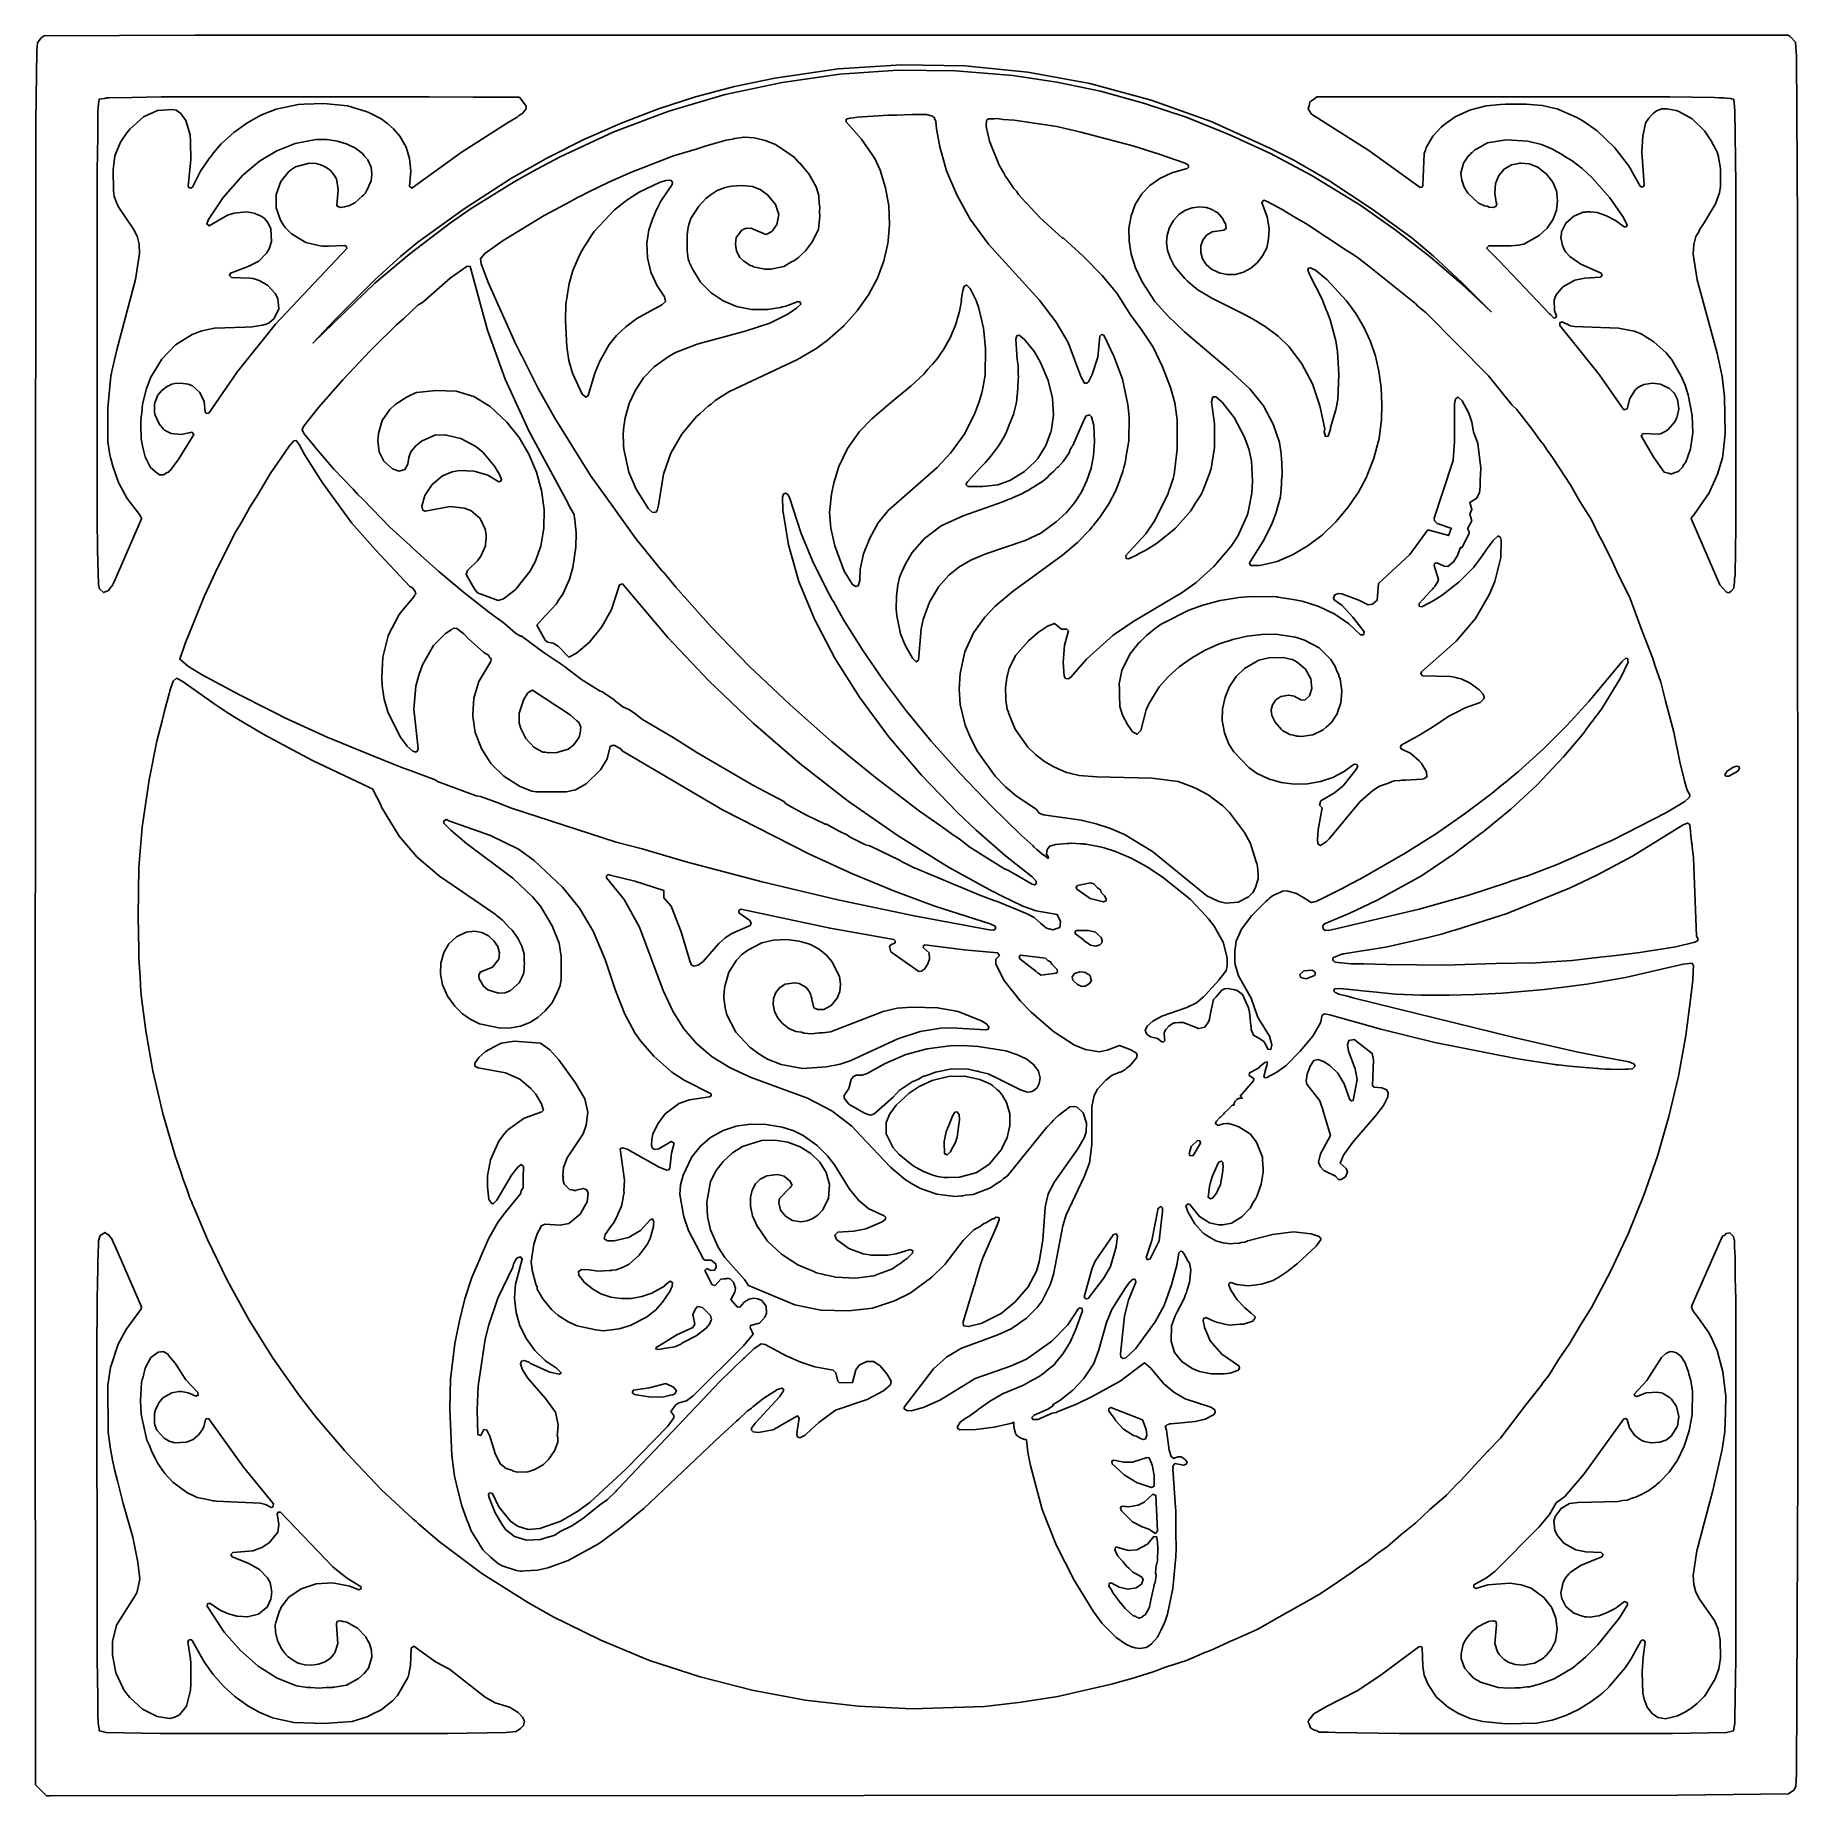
# Model space of a CAD drawing. Header units: millimetres. Extents: x 0 to 300, y 0 to 300.
import ezdxf

# ---------------------------------------------------------------- set-up
doc = ezdxf.new("R2010")
doc.units = ezdxf.units.MM
doc.layers.add('CUT', color=7, linetype='CONTINUOUS')

msp = doc.modelspace()

# ---------------------------------------------------------------- linework, layer by layer
at = {"layer": 'CUT'}
for points in [[(0.0715, 1.875), (0.07, 7.8718), (0.0686, 13.8848), (0.0526, 79.912), (0.0454, 109.8495), (0.1191, 284.9896), (0.2976, 296.9865), (0.4558, 298.3313), (0.8782, 298.9577), (1.072, 299.1638), (1.5572, 299.5236), (27.2191, 299.6129), (245.5886, 299.6272), (298.3489, 299.6264), (298.6672, 299.4413), (299.5771, 298.4734), (299.6094, 298.3957), (299.7618, 296.096), (299.936, 267.3332), (299.9759, 101.7682), (299.9702, 55.9573), (299.7618, 3.7248), (299.6696, 1.5786), (299.3056, 0.977), (298.3893, 0.3273), (279.572, 0.1191), (2.5999, 0.0003), (1.9464, 0.0001)], [(242.7032, 257.3547), (247.8253, 252.5602), (242.7926, 257.5631), (237.9683, 262.03), (234.2757, 265.1271), (227.5455, 270.0407), (220.1602, 274.9245), (214.2043, 278.3491), (210.1544, 280.4337), (200.1783, 284.9304), (189.9342, 288.5932), (179.5114, 291.4223), (168.9397, 293.3579), (158.2489, 294.4002), (147.4688, 294.6087), (136.6588, 293.894), (125.8787, 292.3157), (119.0592, 290.8863), (112.4184, 289.1293), (105.9563, 287.0447), (99.6431, 284.6326), (93.3894, 281.8631), (87.2251, 278.766), (81.0905, 275.2819), (73.0203, 270.1002), (65.1585, 264.3826), (62.1806, 261.9705), (57.8626, 258.0396), (50.9538, 251.1606), (47.3207, 247.2595), (57.8328, 257.4142), (63.7887, 262.4469), (70.6975, 267.7179), (74.2413, 270.13), (81.5372, 274.6863), (85.3787, 276.8602), (89.399, 278.9447), (98.5114, 283.1734), (107.892, 286.6874), (117.4511, 289.5164), (127.1592, 291.601), (136.9864, 293.0006), (146.8136, 293.6855), (156.6408, 293.5962), (166.4084, 292.7921), (173.9128, 291.6307), (181.3279, 290.0822), (188.6536, 288.087), (195.89, 285.6749), (203.0371, 282.816), (210.1246, 279.5403), (217.1525, 275.8179), (225.6396, 270.6661), (231.6551, 266.3778), (237.4323, 261.9407)], [(13.0957, 242.4801), (13.1438, 242.6897), (13.9184, 246.0694), (17.125, 258.0436), (17.8042, 262.4806), (17.7183, 264.0817), (17.3717, 265.4095), (16.7643, 266.6267), (14.1504, 270.5068), (14.1309, 270.5538), (14.0935, 270.6444), (13.999, 270.8728), (13.7663, 271.4351), (13.471, 272.2373), (13.3411, 273.1628), (13.2815, 276.738), (13.5922, 279.1073), (14.5591, 281.4129), (15.6271, 283.0045), (16.1834, 283.7178), (18.4895, 285.7138), (20.8529, 286.8005), (23.3987, 287.0147), (24.0483, 286.8696), (24.8114, 286.3248), (25.6915, 285.116), (26.4166, 282.6514), (26.4891, 281.4856), (26.5345, 278.4478), (26.0698, 273.9859), (26.1932, 273.713), (26.5121, 273.6117), (26.7919, 273.7953), (28.1902, 276.4714), (29.5244, 278.464), (29.7794, 278.7935), (29.8972, 278.9456), (29.9761, 279.0475), (30.4042, 279.6005), (31.6974, 281.1259), (33.8364, 283.0822), (36.0518, 284.6773), (38.4507, 286.0295), (41.0602, 287.0432), (44.8098, 287.8197), (45.809, 287.88), (49.1503, 287.9985), (53.1846, 287.6041), (56.3804, 286.6357), (56.6444, 286.5256), (56.8173, 286.4535), (56.99, 286.3814), (57.1624, 286.3095), (58.898, 285.4049), (60.0215, 284.5478), (61.0072, 283.6782), (62.1125, 282.4314), (63.1469, 280.6058), (63.7556, 278.6286), (63.9682, 276.4736), (63.7191, 273.9265), (64.1497, 273.5781), (72.5405, 279.651), (80.4229, 284.6934), (82.0546, 285.6784), (82.2835, 285.8835), (82.8548, 286.249), (82.8949, 286.2986), (82.9369, 286.3251), (83.0049, 286.4346), (83.5667, 287.1295), (83.6138, 287.5707), (82.4276, 289.0649), (74.6265, 289.0733), (67.0928, 289.1578), (21.4757, 289.128), (16.4827, 289.0328), (12.6148, 288.9795), (12.437, 288.9557), (12.1558, 288.9503), (11.8202, 288.8732), (10.9266, 288.7537), (10.8337, 287.8727), (10.7521, 287.4012), (10.7462, 287.0434), (10.7228, 286.8216), (10.6708, 282.4449), (10.5742, 276.5593), (10.5761, 274.4857), (10.5742, 274.3257), (10.5742, 215.9615), (10.6323, 213.5502), (10.6337, 212.0347), (10.7166, 210.0533), (10.81, 206.1753), (10.9538, 205.4268), (11.6411, 204.7794), (12.4916, 205.1034), (12.6914, 205.3976), (12.6941, 205.3992), (13.229, 206.1101), (13.3228, 206.3271), (13.4916, 206.5756), (18.1495, 217.3282), (18.1119, 217.4115), (18.1145, 217.4173), (18.1007, 217.4365), (17.8116, 218.0782), (15.6951, 220.7947), (14.1881, 223.4818), (13.2886, 226.1001), (13.1291, 226.7014), (13.0577, 226.9702), (12.8511, 227.7487), (12.7294, 228.2073), (12.418, 230.402), (12.3886, 236.1654), (12.8272, 241.0186), (12.9066, 241.5426), (12.9202, 241.6319), (12.9328, 241.7156), (12.9479, 241.815), (13.0898, 242.4543), (13.0918, 242.4628)], [(268.7876, 280.5243), (271.1725, 277.4411), (271.6175, 276.7187), (271.6327, 276.6941), (271.6351, 276.6901), (271.6352, 276.6899), (273.1435, 273.9607), (273.4159, 273.776), (273.7325, 273.8658), (273.8672, 274.1661), (273.5322, 278.2032), (273.4521, 279.739), (273.5876, 282.5323), (274.0516, 284.633), (274.0608, 284.6595), (274.0742, 284.6977), (274.0751, 284.7005), (274.1022, 284.7778), (274.6351, 285.5216), (275.1032, 286.0444), (275.117, 286.0597), (275.1291, 286.0732), (275.3438, 286.3129), (275.9237, 286.7508), (276.8716, 287.1293), (277.6781, 287.097), (278.0229, 287.0502), (279.2802, 286.824), (279.6224, 286.7176), (279.7403, 286.67), (281.9976, 285.3805), (284.1198, 283.3531), (285.2627, 281.6387), (286.0931, 280.0846), (286.2407, 279.7365), (286.4736, 278.9942), (286.4937, 278.9302), (286.501, 278.9068), (286.5021, 278.9032), (286.8064, 276.9737), (286.8079, 273.8798), (286.6469, 272.8287), (286.0072, 270.9512), (283.9591, 267.5554), (283.3402, 266.621), (283.0669, 266.0762), (282.6286, 265.3494), (282.2816, 263.9929), (282.1959, 262.3912), (282.8745, 258.0152), (286.2346, 245.5278), (287.1012, 241.5248), (287.5224, 238.0645), (287.611, 231.7854), (287.2992, 228.6216), (287.1895, 227.733), (286.344, 224.9312), (284.8945, 221.7679), (282.333, 218.0755), (281.8598, 217.4343), (281.8709, 217.4094), (281.8552, 217.3867), (286.738, 206.0921), (287.8695, 204.8289), (288.2405, 204.7325), (288.6716, 204.9958), (289.0857, 205.5244), (289.1142, 205.8224), (289.219, 206.4701), (289.2306, 207.0407), (289.3061, 207.831), (289.4258, 215.9645), (289.4258, 259.9123), (289.4258, 274.3555), (289.2772, 286.8216), (289.0967, 288.7249), (288.678, 288.7883), (288.5247, 288.8758), (287.8243, 288.9175), (287.4146, 288.9795), (286.5909, 288.991), (285.7953, 289.0384), (278.226, 289.128), (276.8245, 289.1272), (276.7671, 289.128), (276.6813, 289.128), (276.6778, 289.128), (218.1226, 289.1578), (217.5096, 288.6182), (217.3614, 288.5871), (216.9261, 288.2506), (216.8359, 287.6403), (216.6694, 287.0816), (217.2358, 286.1947), (226.981, 280.0396), (235.7153, 273.7191), (236.0403, 273.7797), (236.197, 274.0306), (236.4275, 279.5121), (236.6052, 280.0712), (236.7665, 280.511), (237.8216, 282.3596), (237.938, 282.5213), (239.2806, 283.955), (239.9275, 284.5166), (241.6915, 285.7589), (244.3087, 286.9357), (244.3249, 286.9411), (246.9748, 287.6364), (249.3816, 287.8555), (250.2171, 287.9095), (253.118, 287.909), (253.7759, 287.9008), (256.5067, 287.6709), (259.0006, 287.0924), (259.0235, 287.084), (259.0333, 287.0804), (259.039, 287.0783), (259.0444, 287.0763), (262.3967, 285.6246), (263.3909, 285.0421), (265.837, 283.3557)], [(201.9826, 137.0896), (202.095, 137.1559), (202.423, 137.3128), (202.9746, 137.3733), (203.973, 137.2177), (204.5522, 137.0583), (205.4907, 136.3724), (206.5329, 134.1208), (206.67, 133.3542), (206.9048, 131.0499), (206.9603, 130.8548), (206.9382, 130.4349), (207.3551, 129.4224), (208.04, 129.0353), (208.086, 129.0495), (208.4317, 128.8468), (209.1445, 128.3692), (209.4139, 127.9195), (209.7939, 127.0445), (210.3117, 127.0083), (210.4775, 127.7979), (210.0802, 129.2747), (208.3204, 132.1089), (208.0943, 132.5078), (208.0576, 132.5995), (206.9637, 135.7185), (204.8075, 139.5594), (204.2276, 141.4959), (204.1947, 141.9839), (204.1921, 142.1939), (204.1902, 142.3476), (204.184, 142.8468), (204.1728, 143.7528), (204.3923, 145.4367), (205.3211, 147.4734), (207.0839, 149.7872), (209.4725, 152.1716), (209.8053, 152.4697), (209.8612, 152.5198), (210.0472, 152.6865), (210.4211, 153.0214), (210.6904, 153.2164), (211.2986, 153.4862), (211.3001, 153.4868), (211.3317, 153.5009), (212.0688, 153.8278), (212.3179, 153.9277), (213.0558, 153.9875), (214.6986, 153.5585), (216.493, 152.4535), (217.0848, 152.0719), (217.1076, 152.0751), (217.213, 152.0101), (217.6245, 152.1465), (218.0219, 152.2015), (218.4477, 152.4195), (218.473, 152.4278), (222.6864, 154.5351), (223.7836, 155.1508), (225.6613, 156.1119), (233.179, 160.4204), (238.3067, 163.6404), (243.2289, 167.0504), (247.9562, 170.6177), (249.4603, 171.8626), (250.4249, 172.6102), (251.1893, 173.2938), (252.4464, 174.3343), (256.6965, 178.1678), (260.6809, 182.1514), (264.3966, 186.2232), (270.0456, 193.0016), (270.1738, 193.1177), (270.2028, 193.1439), (270.2128, 193.1529), (270.7059, 193.5993), (271.0093, 193.5774), (271.1086, 192.9569), (269.8949, 190.3061), (266.5586, 184.9438), (263.8823, 181.333), (263.8797, 181.3296), (263.8678, 181.3143), (263.7772, 181.1968), (263.0472, 180.2501), (260.1298, 176.8108), (258.3241, 174.866), (255.5575, 171.9983), (251.1285, 167.8962), (246.7427, 164.2777), (246.6118, 164.1735), (246.6025, 164.1661), (246.3946, 164.0007), (246.0716, 163.7437), (241.8616, 160.58), (241.2619, 160.1654), (241.0892, 160.0461), (240.8876, 159.9067), (239.969, 159.2718), (235.9305, 156.5791), (228.5297, 152.4911), (225.9091, 151.2195), (223.7691, 150.2225), (219.4238, 148.3699), (219.171, 148.0687), (219.2001, 147.5351), (219.5532, 147.273), (220.0219, 147.3383), (220.1195, 147.2783), (220.8472, 147.4533), (221.38, 147.5276), (235.5609, 150.8874), (244.0166, 153.2693), (250.5785, 155.4438), (250.8604, 155.5311), (250.9904, 155.5803), (254.1498, 156.6273), (259.0391, 158.5054), (260.9812, 159.3598), (260.9898, 159.363), (265.8202, 161.4801), (265.9474, 161.5444), (268.4366, 162.6395), (277.6271, 167.3392), (280.7748, 169.2209), (281.5698, 169.972), (281.6126, 170.3331), (281.1643, 171.1495), (280.7072, 172.7283), (279.9279, 175.99), (278.8609, 181.0361), (277.4523, 186.3513), (276.6942, 189.524), (275.7036, 192.2242), (275.289, 193.5371), (273.3352, 198.6803), (271.4763, 203.7473), (269.1905, 208.3784), (268.1506, 210.6362), (267.7251, 211.4542), (266.8142, 213.3685), (266.152, 214.5345), (264.8137, 217.246), (263.0094, 220.0851), (262.8253, 220.3919), (261.3425, 223.0027), (258.2563, 227.7507), (257.2428, 229.1589), (256.7487, 229.9364), (256.1128, 230.729), (254.8956, 232.4203), (252.1136, 235.9725), (251.2927, 236.7371), (247.3238, 241.6841), (236.7412, 252.3886), (235.3102, 253.541), (234.9847, 253.9052), (226.7702, 260.4881), (225.9964, 261.0418), (224.9978, 261.846), (223.8392, 262.5853), (223.3115, 262.9628), (216.2423, 267.5667), (214.1546, 268.7647), (212.2587, 269.9744), (209.7049, 271.3412), (209.0959, 271.5488), (208.7901, 271.1661), (209.6941, 268.7492), (209.9769, 267.0519), (209.9858, 266.985), (209.9901, 266.9523), (209.9959, 266.9085), (210.0031, 266.8551), (209.9858, 265.6779), (209.8651, 264.6057), (209.6051, 263.4734), (208.9015, 262.0668), (207.958, 260.8797), (206.8774, 259.9811), (205.6792, 259.3205), (204.3209, 258.935), (203.0179, 258.8817), (202.9917, 258.8834), (202.9831, 258.884), (202.9476, 258.8863), (202.8601, 258.8919), (201.7467, 259.1213), (201.6962, 259.144), (201.4136, 259.2706), (201.2887, 259.3266), (200.2389, 259.7972), (199.2804, 260.6172), (198.6809, 261.5788), (198.3713, 262.6477), (198.4057, 263.8071), (198.7493, 264.7601), (199.3827, 265.5801), (200.3138, 266.157), (202.2951, 266.447), (202.6922, 266.7354), (202.6323, 267.1549), (202.6499, 267.4201), (202.5865, 267.4749), (202.5642, 267.6309), (202.314, 268.0071), (202.1687, 268.4026), (201.6511, 269.0039), (201.5878, 269.0991), (201.5379, 269.1355), (201.2907, 269.4226), (200.7487, 269.7102), (200.5645, 269.8442), (200.3145, 269.9405), (200.0189, 270.0973), (199.6619, 270.1917), (199.4253, 270.2827), (199.2337, 270.3048), (199.2176, 270.3091), (199.1992, 270.3088), (198.2125, 270.4226), (196.95, 270.2793), (195.7611, 269.8671), (194.6444, 269.1447), (193.7188, 268.0941), (193.0777, 266.9196), (192.6684, 265.6086), (192.5596, 264.3575), (192.7319, 263.0599), (193.1669, 261.725), (193.8653, 260.3863), (194.1978, 259.9974), (194.2914, 259.8185), (195.6891, 258.2095), (195.8419, 258.0746), (196.1207, 257.7486), (197.3461, 256.7465), (197.4881, 256.6211), (197.5219, 256.6027), (197.8777, 256.3117), (200.2691, 254.8936), (205.3932, 252.307), (205.8339, 252.0789), (207.1672, 251.3533), (209.3353, 250.0622), (211.5503, 248.3935), (213.37, 246.6317), (213.3892, 246.6082), (213.4015, 246.5932), (213.4189, 246.5719), (213.5825, 246.3717), (215.5946, 243.7206), (217.3821, 240.3256), (218.661, 236.5483), (219.4949, 232.6355), (219.386, 232.1315), (219.6242, 231.3573), (220.0709, 231.4168), (220.4878, 232.608), (220.4624, 232.8537), (221.3804, 235.8561), (221.7109, 237.65), (221.8862, 241.8605), (221.6803, 245.7593), (221.3808, 247.6189), (220.4332, 251.1953), (219.9509, 252.3912), (219.9073, 252.5363), (219.7478, 252.8949), (218.9619, 254.8438), (216.9574, 258.7965), (216.6206, 259.6627), (216.7126, 259.9731), (217.0789, 260.0223), (217.9084, 259.6233), (219.8322, 258.0389), (223.1996, 254.4335), (224.7915, 252.2441), (226.1617, 249.9293), (227.2711, 247.525), (228.1096, 245.033), (228.701, 242.4309), (229.0657, 239.6657), (229.1846, 236.8028), (229.1242, 234.2265), (228.736, 230.9712), (227.8576, 227.6419), (226.777, 224.8624), (226.7733, 224.8543), (226.7262, 224.7525), (226.7174, 224.7334), (226.6221, 224.5271), (225.2113, 221.8796), (223.4129, 219.2451), (221.3696, 216.7852), (219.1226, 214.6269), (216.6623, 212.7631), (214.0838, 211.2311), (211.3894, 210.068), (208.4131, 209.3835), (206.8978, 209.4047), (206.6735, 209.6958), (206.775, 209.9991), (208.9947, 213.5138), (210.4127, 216.2931), (211.1816, 218.2185), (211.976, 221.0549), (212.1483, 223.2084), (212.1402, 223.8948), (212.2359, 224.6721), (212.1791, 226.9687), (212.099, 227.3741), (212.0871, 228.3797), (211.7652, 230.3317), (210.7104, 233.4359), (209.0739, 236.5585), (206.7161, 239.4718), (203.1757, 242.7462), (195.5956, 249.1334), (192.7586, 251.8813), (190.6457, 254.2304), (190.5657, 254.3329), (188.3911, 257.6528), (187.306, 260.0271), (186.5442, 262.3681), (186.1856, 264.6036), (186.152, 266.8115), (186.5161, 268.8749), (187.2452, 270.8184), (188.3826, 272.6278), (189.7206, 274.0549), (191.4188, 275.2433), (193.484, 276.1891), (196.0937, 276.9564), (196.3035, 277.1676), (196.2864, 277.4998), (195.7042, 277.8629), (191.3041, 279.3985), (186.8128, 280.7967), (177.9981, 283.1493), (173.8634, 284.071), (166.6371, 285.1966), (164.7635, 285.2964), (163.7372, 285.4334), (163.221, 285.3786), (162.3152, 285.4269), (161.9655, 285.2206), (161.9494, 285.0002), (161.9096, 284.9497), (161.8607, 284.4138), (161.8958, 284.268), (161.8846, 284.114), (162.4153, 281.5828), (164.0556, 277.5401), (164.967, 275.9731), (165.0386, 275.7583), (165.5248, 275.0936), (166.5868, 273.5487), (167.0036, 273.0719), (167.3912, 272.5422), (168.5824, 271.2435), (168.7173, 271.0653), (169.038, 270.7448), (170.0641, 269.5709), (170.3774, 269.2867), (171.0242, 268.5815), (174.8658, 265.0973), (175.0056, 265.0873), (178.4119, 261.9967), (181.6065, 258.7119), (184.1084, 255.7335), (186.4382, 252.0333), (188.3828, 249.4584), (190.2588, 246.5402), (191.8862, 243.1971), (193.2271, 239.6814), (193.9542, 237.0714), (194.3428, 234.1596), (194.3423, 229.1695), (193.8476, 224.8643), (193.682, 224.212), (193.3081, 222.997), (193.0301, 222.2207), (192.9452, 221.9838), (192.8552, 221.7324), (192.8272, 221.6541), (190.8113, 217.5005), (190.4737, 216.8726), (189.0503, 214.7816), (185.634, 211.0797), (185.6685, 210.5798), (186.0985, 210.4907), (186.4557, 210.6718), (186.4794, 210.6599), (187.56, 211.1967), (187.7957, 211.3511), (189.0301, 211.9769), (190.8394, 213.1054), (192.4732, 214.4152), (192.642, 214.5258), (192.781, 214.662), (194.094, 215.7146), (196.7214, 218.6914), (197.5618, 220.0892), (198.4527, 221.4669), (198.5762, 221.7765), (198.7579, 222.0787), (199.4098, 223.8663), (199.8028, 224.8514), (199.8477, 225.0668), (200.1581, 225.9179), (200.7418, 229.4844), (200.7437, 233.477), (200.2366, 237.2346), (200.4466, 238.0809), (200.9319, 238.0934), (202.0138, 237.2032), (204.0689, 234.5499), (205.7846, 231.3342), (206.5668, 229.2327), (206.9983, 227.1763), (207.2066, 223.6834), (207.0844, 221.6672), (206.3809, 218.2573), (206.2518, 217.7887), (204.6869, 214.3845), (203.5752, 212.6683), (200.6186, 209.2262), (197.575, 206.4811), (195.2373, 204.8018), (186.9826, 199.9138), (183.458, 197.5456), (178.9226, 193.4559), (176.3578, 190.4154), (175.8751, 190.0893), (175.3806, 190.1436), (175.1143, 190.5223), (174.9545, 192.8633), (175.2232, 195.7961), (175.8912, 198.2819), (175.6145, 198.5331), (174.7132, 198.5315), (173.4717, 199.5159), (172.2989, 199.0308), (170.7826, 198.0363), (169.0959, 196.5822), (166.9244, 194.1401), (165.7971, 191.9), (165.361, 190.2606), (165.1609, 188.5732), (165.1875, 186.73), (165.1933, 186.6914), (165.1896, 186.6348), (165.2296, 186.448), (165.4532, 184.9503), (165.6693, 184.3948), (165.6877, 184.3091), (166.0275, 183.4747), (166.787, 181.5231), (168.9616, 178.4795), (170.311, 177.1555), (171.8052, 176.0093), (173.4012, 175.0892), (175.5424, 174.1771), (176.0606, 174.0495), (176.1204, 174.0253), (176.2478, 174.0034), (177.7173, 173.6416), (180.6865, 173.4075), (190.0703, 173.1689), (194.5529, 172.6015), (196.8295, 171.788), (196.9117, 171.7483), (196.9698, 171.7202), (197.0855, 171.6643), (197.5758, 171.4273), (199.6373, 170.336), (202.1263, 168.4615), (203.2633, 167.3718), (205.8258, 163.9434), (206.8414, 162.0622), (207.8202, 158.9298), (207.8987, 158.6488), (207.964, 158.4155), (207.9759, 158.373), (208.0432, 158.132), (208.168, 156.7645), (208.1682, 156.7534), (208.1708, 156.5733), (208.1735, 156.383), (208.1779, 156.0761), (207.7142, 154.5981), (207.2205, 153.7104), (206.5365, 152.9964), (204.7596, 152.0615), (202.6248, 151.9363), (201.4637, 152.1902), (199.3906, 153.1724), (190.1507, 160.6903), (185.3855, 163.6077), (183.0222, 164.6398), (180.6001, 165.436), (178.054, 166.0562), (171.6257, 166.9742), (170.8763, 167.2184), (170.3811, 167.8847), (167.0446, 170.1297), (165.1803, 171.6903), (163.4094, 173.5515), (160.4124, 177.7229), (159.23, 179.9399), (158.2972, 182.2211), (157.4438, 185.7236), (157.2949, 188.3353), (157.4438, 190.9879), (158.2532, 194.6884), (159.7264, 197.9145), (161.6401, 200.5993), (163.3949, 202.4611), (166.5433, 205.0753), (169.1783, 206.9928), (174.2514, 210.6704), (174.3883, 210.7842), (174.8596, 211.1272), (177.3846, 213.2978), (179.4925, 215.4642), (179.8873, 215.9449), (180.1419, 216.2015), (180.3749, 216.5385), (181.2893, 217.6517), (182.743, 219.8613), (183.9266, 222.1644), (184.1335, 222.7597), (184.3258, 223.1444), (185.1217, 225.3888), (185.28, 226.0592), (185.4687, 226.6021), (185.6229, 227.5111), (185.6496, 227.6241), (185.6556, 227.7039), (186.1503, 230.6199), (186.2113, 234.6611), (185.9721, 236.759), (185.052, 241.0822), (183.5792, 244.9979), (181.8717, 248.5579), (181.4923, 248.6898), (181.1981, 248.4163), (180.8809, 244.8503), (179.9156, 241.8835), (179.3086, 240.6565), (178.9864, 240.3919), (178.594, 240.4268), (177.9787, 241.5482), (175.8454, 247.33), (173.7924, 250.7833), (170.8579, 254.5758), (162.2594, 264.0965), (159.1489, 268.3424), (156.8722, 272.4442), (155.1359, 276.5734), (153.996, 280.6486), (153.4198, 283.693), (153.2757, 284.9304), (153.0879, 285.447), (153.0564, 285.6134), (152.9278, 285.6623), (152.7639, 285.777), (152.7403, 285.8772), (151.7382, 286.1471), (149.2001, 286.1203), (146.688, 286.001), (145.2468, 286.0013), (139.9386, 285.7053), (139.2914, 285.5787), (138.6659, 285.5236), (138.2805, 285.381), (138.0577, 285.3374), (138.0473, 284.8764), (140.667, 281.9309), (142.918, 278.6282), (143.8223, 276.6394), (144.7281, 273.675), (145.2905, 270.5671), (145.4441, 267.4432), (145.2058, 264.6514), (145.1427, 264.1726), (144.4454, 261.2322), (143.3588, 258.2857), (141.827, 255.4382), (139.9343, 252.7394), (137.6594, 250.1975), (134.8144, 247.6837), (133.3332, 246.5812), (133.0413, 246.3984), (129.7485, 244.4186), (118.0531, 238.9427), (115.7519, 237.4663), (115.053, 236.8647), (114.5882, 236.5341), (113.1447, 235.2221), (112.5878, 234.7427), (110.0781, 231.7562), (108.2256, 228.5151), (106.9684, 224.948), (106.1057, 219.6628), (105.8853, 218.7497), (105.5946, 218.3801), (105.0316, 218.4531), (104.4171, 219.0238), (102.3088, 222.3712), (101.0775, 225.2603), (100.2221, 229.1653), (100.1715, 229.8435), (100.1588, 230.014), (100.1564, 230.0466), (100.1547, 230.0692), (100.0997, 231.7587), (100.2251, 233.0396), (100.416, 234.4972), (101.1069, 236.946), (102.171, 239.2332), (103.5749, 241.296), (105.36, 243.1733), (106.7694, 244.2331), (107.9126, 245.0043), (109.0049, 245.6219), (112.6716, 247.0556), (120.8688, 249.2455), (125.043, 250.6357), (128.1062, 252.1528), (129.6068, 253.1546), (130.3368, 253.8685), (130.2361, 254.1831), (129.8922, 254.3033), (127.7547, 253.5458), (127.3399, 253.4322), (127.2903, 253.4186), (127.1459, 253.379), (126.8943, 253.3101), (124.7032, 252.9702), (124.3288, 252.9495), (121.9267, 252.9773), (119.3948, 253.4709), (119.3806, 253.4747), (117.1141, 254.4305), (115.0549, 255.7936), (113.2785, 257.6077), (111.9218, 259.7313), (111.409, 260.9125), (111.3448, 261.0947), (111.3094, 261.1955), (111.2862, 261.2613), (111.1673, 261.5991), (110.9579, 262.9202), (110.9579, 265.667), (111.1389, 266.9439), (111.1618, 267.0182), (111.2007, 267.1449), (111.2893, 267.433), (111.4337, 267.9028), (111.6272, 268.4489), (112.9588, 270.5447), (114.1707, 271.8216), (115.0751, 272.5511), (116.1068, 273.1889), (117.473, 273.6944), (118.5105, 273.9388), (120.3634, 274.061), (122.0831, 273.8781), (123.4292, 273.3609), (124.663, 272.4761), (126.0435, 270.8047), (126.5645, 269.0935), (126.251, 267.4303), (125.4624, 266.3063), (125.4021, 266.2297), (124.6432, 265.853), (124.3454, 265.726), (122.0938, 266.6615), (121.906, 266.7695), (121.7928, 266.7611), (120.9967, 266.7654), (120.8196, 266.6888), (120.6007, 266.6726), (120.4712, 266.538), (120.2688, 266.4504), (119.8863, 265.9305), (119.6508, 265.686), (119.5847, 265.5207), (119.3385, 265.186), (119.1822, 264.0844), (119.3981, 262.8751), (119.9713, 261.8142), (120.6253, 261.1757), (121.1043, 260.8997), (121.6772, 260.4523), (122.0264, 260.3684), (122.2604, 260.2336), (124.1986, 259.8315), (125.2428, 259.8276), (127.4148, 260.2638), (128.7598, 261.0479), (128.8718, 261.0958), (129.0221, 261.2009), (129.6271, 261.5536), (129.9205, 261.8291), (129.9725, 261.8655), (130.3361, 262.2193), (131.1287, 262.9635), (132.3219, 264.5123), (133.3213, 266.647), (133.5605, 268.8625), (133.5321, 269.5561), (133.5866, 270.3687), (133.4744, 270.9658), (133.4174, 272.3598), (132.9163, 273.8417), (131.704, 276.0629), (130.7209, 277.1717), (130.2792, 277.757), (129.943, 278.0489), (129.1425, 278.9516), (128.1831, 279.5764), (128.1122, 279.6379), (127.9557, 279.7246), (125.9879, 281.0061), (124.2617, 281.712), (122.4498, 282.1605), (120.6671, 282.3066), (119.0666, 282.0263), (118.901, 282.0158), (118.6855, 281.9596), (117.6461, 281.7776), (115.2508, 281.0636), (114.2399, 280.7998), (112.5367, 280.2545), (108.669, 279.1016), (101.4894, 276.3424), (97.7615, 274.6726), (94.0131, 272.8874), (92.8498, 272.2657), (92.3278, 272.0299), (91.1072, 271.3343), (86.6692, 268.9624), (79.6881, 264.6846), (76.5611, 262.4742), (75.7983, 261.5602), (75.9397, 260.7274), (77.1782, 257.4269), (81.6988, 247.2859), (82.6937, 245.3335), (82.7335, 245.247), (82.8425, 245.0415), (85.6503, 239.5316), (88.476, 234.4451), (94.5497, 224.6795), (99.0447, 218.4102), (99.1341, 218.2802), (99.1869, 218.2119), (101.3252, 215.2294), (101.7658, 214.6855), (102.353, 213.7874), (106.7306, 208.3974), (107.0099, 208.2111), (109.0677, 205.6706), (115.0789, 198.9457), (121.5536, 192.2631), (128.4573, 185.716), (135.6284, 179.3777), (137.8104, 177.5827), (138.5268, 176.9573), (139.4164, 176.2616), (143.0073, 173.3076), (150.5173, 167.5858), (154.4179, 164.8523), (156.1378, 163.6008), (156.8763, 163.1295), (157.707, 162.5473), (157.7129, 162.5371), (159.1125, 161.4353), (164.8897, 157.832), (165.6479, 157.4694), (169.6691, 155.1562), (170.0706, 155.0245), (170.3622, 155.1871), (170.3615, 155.651), (169.6814, 156.4066), (165.1449, 159.962), (160.166, 164.3145), (157.0229, 167.2784), (150.8365, 173.673), (145.2581, 180.2643), (140.3191, 186.9696), (136.1281, 193.6277), (132.6656, 200.2217), (130.0069, 206.6696), (128.2117, 212.914), (127.2808, 218.81), (127.19, 221.0196), (127.3541, 221.513), (127.7148, 221.6795), (128.1047, 221.4767), (128.4228, 220.9592), (130.389, 214.8277), (132.2995, 210.1994), (134.7051, 205.3299), (135.6226, 203.6784), (135.6873, 203.5448), (135.8677, 203.2372), (137.5192, 200.2645), (140.7993, 195.0457), (144.398, 189.8119), (148.3137, 184.5909), (152.5083, 179.4735), (157.4174, 173.9986), (162.7488, 168.429), (167.836, 163.461), (169.867, 161.6446), (169.982, 161.4948), (170.5071, 161.0721), (171.6285, 160.0693), (171.726, 160.0911), (172.4239, 159.5294), (172.4834, 159.7676), (172.1474, 160.265), (172.2352, 161.0489), (172.719, 161.5935), (173.6682, 161.8836), (175.6582, 162.0802), (175.728, 162.0825), (176.0207, 162.0921), (176.2539, 162.0998), (176.3801, 162.104), (177.9411, 162.0323), (178.2742, 162.0045), (178.4709, 161.9881), (178.6175, 161.9759), (178.8546, 161.9562), (180.7016, 161.6363), (181.9695, 161.3132), (183.8943, 160.7293), (186.5586, 159.5601), (189.2538, 158.0792), (192.0336, 156.2364), (196.6187, 152.5147), (199.2479, 149.7802), (199.7281, 149.236), (200.6881, 147.9897), (202.2192, 145.2531), (202.8553, 142.5986), (202.8884, 141.9747), (202.8894, 141.1765), (202.6872, 140.4718), (202.5916, 140.2923), (201.4516, 138.8046), (199.1881, 136.2843), (198.8413, 135.9509), (197.6606, 134.9773), (196.0056, 134.1744), (191.7389, 132.6647), (190.2251, 131.8235), (189.2644, 130.9873), (188.93, 130.2245), (189.022, 130.0214), (189.185, 129.636), (189.2019, 129.6243), (189.2075, 129.6118), (189.8384, 129.1722), (191.0166, 128.8918), (191.7465, 128.3052), (192.046, 128.308), (192.2674, 128.559), (192.1915, 128.9469), (192.1719, 129.8104), (192.2845, 130.1518), (192.443, 130.414), (192.9655, 130.9535), (193.7133, 131.4874), (193.7527, 131.5066), (193.8862, 131.5203), (194.0859, 131.5409), (194.6335, 131.5974), (194.8548, 131.6203), (195.3731, 131.5843), (197.586, 130.7639), (197.9524, 130.5988), (198.006, 130.6082), (198.0603, 130.588), (199.0737, 130.7911), (199.7272, 131.7189), (199.7947, 132.0251), (199.8689, 132.1486), (199.9862, 132.8931), (200.5642, 135.5134), (200.6232, 135.579), (200.6606, 135.6205), (200.994, 135.991)], [(22.4538, 239.8473), (22.4956, 239.8732), (23.2889, 240.2175), (23.7918, 240.3428), (24.8304, 240.4401), (26.0418, 240.2473), (26.8021, 239.9744), (28.0609, 238.8396), (28.7628, 237.2749), (28.9789, 235.4527), (29.2373, 235.2375), (29.5669, 235.3037), (34.3455, 242.2196), (34.4902, 242.4151), (34.5216, 242.4574), (34.5308, 242.47), (34.5334, 242.4734), (40.9035, 250.4581), (53.0482, 263.3343), (53.0191, 263.6718), (52.7366, 263.8589), (49.9562, 263.7158), (49.2469, 263.745), (49.0198, 263.7544), (48.9669, 263.7566), (48.5437, 263.774), (46.0718, 264.3595), (43.6621, 265.815), (43.2984, 266.1765), (42.633, 266.8466), (42.2995, 267.3282), (41.7679, 268.1359), (41.036, 270.2407), (41.0395, 272.5481), (41.8193, 274.7485), (43.193, 276.4439), (43.2986, 276.5384), (44.3197, 277.2255), (44.3491, 277.2418), (46.6547, 277.8433), (47.8316, 277.7811), (48.904, 277.475), (48.9287, 277.4651), (49.537, 277.1361), (50.1522, 276.7146), (50.2683, 276.6022), (50.9311, 275.8289), (51.3282, 275.1771), (51.5795, 273.3683), (51.3836, 270.5774), (51.491, 270.5537), (51.5016, 270.4959), (51.7001, 270.4728), (51.7143, 270.4079), (51.9861, 270.2919), (52.6674, 270.4264), (52.824, 270.5002), (53.4151, 270.5943), (54.4535, 271.0833), (55.6778, 272.2148), (55.9183, 272.4154), (55.9521, 272.4684), (56.2013, 272.6987), (56.4702, 273.2785), (56.7049, 273.6454), (56.7982, 273.9855), (57.1958, 274.8428), (57.3476, 276.0071), (57.2019, 277.1768), (56.6482, 278.3954), (56.0365, 279.1079), (55.9047, 279.293), (55.8217, 279.3582), (55.7209, 279.4756), (54.5335, 280.4021), (53.1097, 281.1004), (51.4733, 281.5973), (49.6591, 281.8619), (47.8074, 281.8619), (44.2723, 281.1905), (41.1753, 279.9545), (38.1985, 278.1687), (35.3954, 275.8346), (32.0401, 272.0378), (29.5245, 268.2527), (29.2184, 267.5225), (29.6351, 267.1742), (32.7692, 268.9943), (33.8683, 269.3265), (35.9781, 269.5652), (37.2536, 269.3311), (37.4475, 269.2626), (37.6327, 269.1972), (37.939, 269.089), (38.2799, 268.9685), (38.8443, 268.6157), (38.9344, 268.5242), (38.9511, 268.5073), (38.9627, 268.4955), (38.9742, 268.4838), (39.628, 267.7519), (40.1139, 266.7013), (40.2348, 264.5018), (39.9206, 263.4216), (39.8474, 263.2496), (39.4024, 262.5137), (39.3034, 262.4126), (39.1988, 262.3057), (39.1313, 262.2368), (38.2437, 261.3301), (38.0878, 261.1841), (36.5293, 260.405), (35.8025, 260.0848), (33.2906, 259.1595), (33.0809, 258.7452), (33.4168, 258.4246), (36.58, 258.3094), (36.9893, 258.2484), (37.1138, 258.2219), (38.1265, 257.8982), (39.554, 257.1056), (40.8972, 255.6767), (41.3107, 254.8352), (41.479, 253.0477), (40.6787, 251.4284), (39.8287, 250.6694), (39.3208, 250.4281), (39.2875, 250.4203), (39.1233, 250.3815), (38.7239, 250.2873), (38.6856, 250.2783), (36.9439, 249.9879), (35.7425, 249.9173), (30.5396, 249.7894), (28.3749, 249.3282), (26.7628, 248.7145), (23.915, 246.9599), (21.5686, 244.5246), (19.7365, 241.4125), (18.9855, 239.5213), (18.312, 236.8475), (18.1578, 235.283), (18.1119, 235.0217), (18.0933, 234.6287), (18.0188, 233.8727), (18.0305, 233.2999), (17.991, 232.463), (18.0629, 231.7258), (18.0796, 230.9171), (18.1947, 230.3746), (18.226, 230.054), (18.4357, 229.2397), (18.7259, 227.8723), (19.6394, 226.0439), (20.4073, 225.4142), (20.4545, 225.3608), (20.4898, 225.3466), (21.1632, 224.7944), (21.8666, 224.7939), (22.4673, 225.209), (22.7275, 225.2648), (22.9214, 225.5228), (23.0554, 225.6154), (24.4887, 227.5501), (27.0522, 231.6611), (26.6928, 232.0501), (24.943, 231.6836), (23.1995, 231.8417), (22.0467, 232.4292), (22.0067, 232.4666), (21.9987, 232.4741), (21.9968, 232.4759), (21.9826, 232.4891), (21.9317, 232.5368), (21.8911, 232.5748), (21.8612, 232.6028), (21.141, 233.4849), (20.4465, 234.9641), (20.362, 235.4678), (20.3422, 236.7683), (20.3855, 237.069), (20.6546, 237.8305), (20.8728, 238.3092), (21.541, 239.1347), (22.4361, 239.8363), (22.4393, 239.8383), (22.4434, 239.8409)], [(253.3378, 264.0932), (252.4166, 263.8925), (251.2044, 263.8147), (251.0747, 263.8064), (250.9573, 263.7989), (250.3631, 263.7608), (247.3785, 263.7708), (247.0242, 263.3799), (249.1373, 261.261), (257.814, 252.1448), (257.8995, 252.1222), (258.4882, 251.4951), (258.8087, 251.5878), (258.9394, 251.8563), (258.6048, 252.7197), (258.5512, 254.5167), (258.8822, 255.4529), (259.9739, 256.7865), (262.0205, 257.9483), (263.7162, 258.3087), (266.3963, 258.4354), (266.7079, 258.7784), (266.5055, 259.1601), (263.0397, 260.6381), (261.1623, 261.9495), (260.4914, 262.6808), (260.29, 263.0354), (259.9493, 263.8447), (259.6871, 265.2226), (259.6829, 265.2681), (259.6805, 265.2939), (259.6799, 265.3002), (259.6798, 265.302), (259.7444, 265.8389), (259.789, 266.1767), (260.5212, 267.6628), (261.8544, 268.8622), (263.4382, 269.5075), (263.8842, 269.5359), (264.0387, 269.5457), (264.1711, 269.5541), (264.6926, 269.5873), (265.8563, 269.4333), (267.4286, 268.8863), (268.9497, 268.1211), (270.4287, 267.0237), (270.764, 267.0452), (270.9578, 267.3196), (270.3033, 268.6289), (268.018, 271.9795), (264.9603, 275.4194), (263.328, 276.9061), (263.2174, 277.0106), (263.09, 277.0991), (261.5945, 278.2778), (260.3284, 279.0182), (259.7695, 279.4065), (259.0475, 279.7672), (258.1466, 280.294), (256.3722, 281.0152), (254.0533, 281.599), (250.3794, 281.8309), (247.1804, 281.3061), (246.2464, 280.7915), (246.2433, 280.7905), (246.207, 280.7698), (245.0446, 280.1294), (244.5515, 279.6715), (244.3148, 279.4802), (244.2589, 279.3997), (243.8733, 279.0417), (243.081, 277.8579), (242.651, 276.1302), (242.7844, 274.9844), (243.1938, 273.7935), (243.8279, 272.7263), (245.625, 271.0353), (246.6538, 270.5702), (247.128, 270.5328), (247.464, 270.3849), (248.1541, 270.3217), (248.4444, 270.4292), (248.4472, 270.4289), (248.4483, 270.4306), (248.5851, 270.4813), (248.7455, 270.8565), (248.6352, 271.2138), (248.4497, 272.7162), (248.5576, 274.4166), (249.0999, 275.7674), (250.0129, 276.8411), (251.2863, 277.5586), (252.526, 277.8202), (252.6229, 277.8326), (252.6669, 277.8383), (252.6838, 277.8404), (252.8578, 277.8627), (254.2551, 277.7167), (255.7523, 277.149), (257.2292, 276.001), (258.2844, 274.6349), (258.9088, 273.1408), (258.9198, 273.0615), (258.9545, 272.8126), (258.9833, 272.6056), (259.1101, 271.4645), (258.8976, 269.8711), (258.3294, 268.3402), (257.3129, 266.8142), (255.999, 265.5698)], [(106.4875, 271.4105), (105.9482, 270.2491), (105.6299, 269.7194), (105.3453, 268.9506), (105.1446, 268.5184), (104.8652, 267.654), (104.7653, 267.3841), (104.7507, 267.2999), (104.4885, 266.4886), (104.1403, 264.2614), (104.2274, 261.7435), (104.7779, 259.2942), (105.8594, 257.0033), (107.1022, 255.1148), (107.2795, 254.2925), (106.6973, 253.756), (102.438, 251.4019), (100.5628, 250.0253), (98.9541, 248.5062), (97.7242, 246.9806), (96.1147, 244.1411), (95.2815, 242.1175), (94.1282, 238.2958), (93.7307, 238.0024), (93.094, 238.5395), (91.4606, 242.1091), (90.8593, 244.2495), (90.4996, 246.5964), (90.2617, 251.0876), (90.3521, 253.8661), (90.8898, 257.3915), (91.5536, 259.5747), (92.659, 262.2118), (93.054, 262.9391), (93.4156, 263.5164), (93.5319, 263.7021), (93.7206, 264.0033), (94.6403, 265.4716), (95.1721, 266.2237), (98.6273, 269.8875), (100.4294, 271.3419), (100.7185, 271.5619), (102.802, 272.9119), (106.384, 274.6128), (107.4238, 274.9249), (108.1882, 274.9357), (108.5002, 274.594), (108.4384, 274.2394)], [(65.6297, 211.1581), (68.7456, 208.3516), (72.9185, 204.8642), (77.2023, 201.473), (79.8977, 199.4896), (79.9291, 199.4338), (81.7754, 197.8852), (82.6093, 197.3492), (82.7077, 197.4218), (86.6572, 194.5156), (89.9043, 192.341), (89.916, 192.3178), (90.07, 192.2161), (90.1137, 192.1676), (93.0023, 189.9937), (96.1589, 187.9985), (96.4475, 187.9591), (98.5639, 186.5417), (98.571, 186.45), (100.0302, 185.3183), (101.1816, 184.7887), (102.1059, 184.1697), (103.3655, 183.1742), (108.5765, 180.1042), (112.6481, 177.5752), (122.1664, 172.013), (127.5383, 169.1472), (127.5463, 169.0588), (128.0824, 168.6419), (131.2688, 166.8849), (134.4849, 165.3662), (134.6901, 165.332), (136.8464, 164.1816), (138.281, 163.5018), (138.7136, 163.1625), (141.3044, 161.8224), (141.9893, 161.6437), (142.0718, 161.6953), (147.1126, 159.2422), (147.2075, 159.2019), (147.5581, 158.9338), (149.3746, 158.0404), (160.8099, 153.2757), (163.3412, 152.293), (163.5981, 152.2563), (168.8675, 150.0762), (170.0147, 149.4552), (171.1951, 148.4661), (171.7839, 147.9164), (171.9305, 147.85), (172.1566, 147.6606), (173.1919, 147.3866), (174.4193, 147.7764), (174.5067, 148.7848), (173.9525, 149.9633), (170.3661, 150.6037), (168.1194, 151.3827), (164.3631, 153.2045), (163.0731, 153.9011), (163.0131, 153.9228), (155.4834, 158.014), (146.8674, 163.3513), (138.403, 169.2829), (130.1322, 175.6794), (122.2015, 182.5359), (114.6746, 189.7343), (107.6839, 197.1414), (99.9793, 206.2518), (99.4519, 206.0909), (98.1139, 201.8656), (96.4597, 198.9416), (94.3865, 196.3235), (92.1496, 194.4746), (90.8748, 193.788), (89.0478, 195.6727), (88.159, 196.1569), (87.2156, 196.3469), (86.7977, 196.6774), (85.3863, 199.2244), (86.7956, 200.7899), (87.2251, 201.1908), (88.714, 202.7988), (88.8336, 203.054), (88.9393, 203.1713), (89.8768, 204.6106), (90.9834, 207.0566), (91.5491, 209.0217), (92.0477, 212.5132), (92.1071, 214.8643), (91.877, 217.1831), (91.7997, 217.3681), (91.7766, 218.0531), (90.8142, 219.7255), (90.6773, 220.0531), (84.1169, 232.1614), (80.0359, 241.068), (76.9868, 249.4385), (74.0741, 260.2774), (73.5458, 260.3103), (70.6726, 258.2573), (65.9182, 254.1509), (65.2285, 253.7386), (62.7048, 251.3754), (61.5165, 250.3491), (59.8013, 248.6566), (59.2288, 248.1205), (58.8364, 247.7045), (57.033, 245.9249), (52.3921, 240.9867), (48.26, 236.29), (45.7128, 233.0603), (45.4652, 232.4908), (45.7708, 231.8307), (47.2248, 230.0957), (47.4348, 229.8091), (47.874, 229.321), (50.8372, 225.7851), (54.1206, 222.3786), (54.89, 221.5234), (55.8445, 220.59), (60.365, 215.9), (63.8517, 212.7595), (64.3133, 212.3081)], [(157.2711, 252.4575), (157.3555, 252.6198), (157.6533, 254.4363), (157.6106, 254.5157), (157.8729, 256.176), (158.1456, 256.9201), (158.5554, 257.1058), (159.1534, 256.5217), (160.1459, 254.5011), (160.592, 253.1772), (161.4149, 249.7905), (161.4954, 249.3319), (161.7344, 246.2473), (161.6746, 241.7999), (161.2436, 239.3067), (161.1042, 238.7301), (161.0957, 238.6949), (161.0654, 238.5695), (161.0181, 238.3739), (160.5864, 236.9638), (159.8943, 235.1617), (158.1091, 231.6804), (155.8092, 228.472), (153.5041, 226.0484), (145.1608, 218.7459), (143.4952, 216.6343), (142.0553, 214.0448), (141.0061, 211.3943), (140.4458, 208.7563), (140.3467, 206.8268), (140.0675, 205.9428), (139.6952, 205.7843), (139.0972, 206.1396), (137.7158, 208.4362), (136.1028, 212.7373), (135.441, 215.7098), (135.2012, 218.4187), (135.5661, 221.5075), (135.9176, 223.4497), (136.7867, 226.2401), (138.2884, 229.3084), (140.3207, 232.1593), (142.4286, 234.3356), (145.5629, 237.0401), (149.0782, 239.935), (151.2354, 241.9435), (151.9308, 242.799), (152.4847, 243.4003), (152.6362, 243.5502), (152.7091, 243.6439), (153.5336, 244.539), (154.0746, 245.3978), (154.0773, 245.4013), (154.0895, 245.4215), (154.1833, 245.5703), (154.5462, 246.0168), (155.7542, 248.1038), (156.6426, 250.2564)], [(276.6075, 231.7854), (276.226, 231.7134), (273.6814, 231.847), (273.3451, 231.4492), (275.487, 227.7798), (277.2214, 225.2833), (278.0078, 225.0939), (278.1853, 224.9857), (278.3271, 225.017), (278.4521, 224.9869), (278.4753, 224.9962), (278.498, 224.9882), (279.6451, 225.3891), (279.7725, 225.5195), (279.8212, 225.5392), (279.9287, 225.6795), (280.4102, 226.1725), (280.5532, 226.4946), (280.9311, 226.988), (281.7219, 229.2224), (282.1001, 231.9542), (282.013, 234.9163), (281.3368, 238.4022), (280.808, 240.0525), (280.1468, 241.6156), (278.5236, 244.3829), (277.5818, 245.5563), (275.4679, 247.4673), (273.3066, 248.7858), (272.1416, 249.2546), (269.4681, 249.7916), (261.9974, 250.06), (261.2507, 250.1911), (261.2447, 250.1929), (261.2413, 250.1939), (261.2353, 250.1956), (261.2164, 250.2011), (259.8897, 250.8439), (259.4823, 250.702), (259.4764, 250.2394), (266.1551, 241.9102), (270.4045, 235.8873), (270.9405, 236.039), (271.389, 237.7937), (272.3737, 239.3144), (272.8616, 239.7065), (273.7988, 240.1858), (275.2675, 240.402), (276.6186, 240.2544), (278.1496, 239.5236), (278.2149, 239.4682), (278.9007, 238.7843), (278.9187, 238.7541), (279.4975, 237.6455), (279.7487, 236.0275), (279.749, 236.0251), (279.748, 236.0171), (279.7477, 236.0147), (279.7477, 236.0145), (279.7475, 236.0132), (279.3844, 234.5145), (278.9863, 233.7535), (277.8406, 232.4878), (277.4306, 232.1971)], [(172.4439, 240.893), (173.1671, 237.8491), (173.3177, 234.9514), (172.8995, 232.2076), (172.8743, 232.1207), (172.8599, 232.0711), (172.85, 232.0373), (172.8257, 231.9535), (172.0082, 229.8119), (171.7513, 229.328), (170.6317, 227.6119), (170.1802, 227.0821), (168.4153, 225.396), (165.916, 223.8644), (163.8574, 223.1187), (161.2948, 222.8095), (158.7655, 222.8456), (158.4281, 223.1444), (158.684, 223.6307), (160.9058, 226.0711), (161.7185, 226.8737), (162.2574, 227.5558), (162.6046, 227.9372), (163.9236, 229.6478), (165.0121, 231.4172), (165.3119, 232.1379), (165.4623, 232.4065), (165.9202, 233.6), (166.5271, 235.0589), (167.0084, 237.1027), (167.1168, 238.4347), (167.179, 238.7169), (167.3293, 240.9962), (167.3288, 241.0376), (167.3598, 241.4192), (167.3161, 242.0214), (167.2985, 243.3944), (167.1395, 244.4566), (166.8877, 247.9282), (167.0629, 248.4779), (167.4901, 248.5588), (168.3865, 247.8699), (170.0729, 245.7288), (171.1316, 243.938)], [(63.7981, 238.2923), (64.5508, 238.6429), (64.9493, 238.8132), (68.245, 239.1903), (71.6563, 239.042), (74.6838, 238.1596), (77.4494, 236.449), (80.308, 233.7764), (82.38, 231.1838), (84.0583, 228.3297), (85.3468, 225.263), (86.1741, 222.1309), (86.6277, 218.916), (86.5972, 215.7126), (86.1088, 212.6948), (85.1335, 210.0055), (84.223, 208.3566), (81.8346, 205.3795), (81.7344, 205.2675), (79.7524, 203.7292), (78.8079, 203.4527), (75.331, 204.7205), (74.8361, 205.2816), (73.3783, 207.8609), (73.605, 208.5327), (75.3086, 210.1485), (75.8942, 210.9591), (76.6558, 212.7341), (76.6742, 212.9695), (76.6855, 213.0013), (76.7992, 214.1095), (76.7711, 214.2133), (76.801, 214.597), (76.6348, 215.5463), (75.7409, 217.4072), (74.1498, 218.7278), (73.0477, 219.1609), (70.6738, 219.4403), (66.418, 218.6104), (66.0005, 218.7882), (65.8128, 219.4759), (66.3504, 221.314), (67.6142, 223.1489), (69.3375, 224.6568), (71.0096, 225.3293), (72.2482, 225.5517), (74.746, 225.4544), (77.071, 224.7689), (78.9408, 223.6374), (79.2652, 223.7308), (79.395, 224.0037), (79.0245, 224.8646), (78.218, 226.2903), (76.1938, 228.6579), (75.0201, 229.622), (72.4935, 231.0004), (69.7708, 231.6222), (68.0374, 231.5683), (65.756, 230.5382), (64.7307, 229.7069), (63.9719, 228.7491), (63.6091, 227.7727), (63.4758, 226.6003), (62.9472, 225.7234), (61.9916, 225.4306), (60.8567, 225.8148), (59.3798, 227.1309), (58.5777, 228.7074), (58.3682, 230.6822), (58.4565, 231.8372), (59.1035, 234.0392), (60.3999, 235.9143), (61.321, 236.7741), (63.3153, 238.0675), (63.4803, 238.1443), (63.7112, 238.2519)], [(202.5097, 186.959), (203.2699, 188.8125), (204.4159, 190.4778), (205.8257, 191.8552), (208.2783, 193.251), (209.9601, 193.6574), (212.4552, 193.7174), (213.8319, 193.4052), (213.9475, 193.3691), (213.9675, 193.3629), (213.9701, 193.3621), (213.9803, 193.3589), (214.7974, 192.9543), (216.2266, 191.7226), (217.1136, 190.117), (217.3015, 188.4269), (216.8844, 187.1751), (216.0802, 186.4874), (215.3909, 186.519), (214.2978, 187.1181), (213.3693, 187.3384), (212.0084, 187.0764), (211.165, 186.5049), (210.6049, 185.6865), (210.3938, 184.8068), (210.5054, 183.864), (211.0226, 182.7139), (212.1141, 181.4863), (212.1175, 181.4818), (212.1189, 181.4809), (212.3319, 181.2414), (213.2501, 180.7652), (213.5077, 180.6021), (214.1654, 180.4873), (214.7487, 180.3479), (215.1279, 180.3192), (215.1319, 180.3185), (215.134, 180.3188), (215.5073, 180.2905), (217.4582, 180.5769), (219.1931, 181.3991), (219.7114, 181.855), (220.1191, 182.1805), (220.2347, 182.3154), (220.5746, 182.6144), (220.8329, 183.0135), (220.866, 183.0522), (220.8998, 183.117), (221.5761, 184.1618), (221.837, 184.9121), (221.8875, 185.0088), (221.9738, 185.3056), (222.2169, 186.0046), (222.3887, 187.993), (222.0973, 190.0874), (221.8848, 190.6161), (221.8585, 190.7804), (221.6217, 191.2706), (221.2515, 192.1917), (220.5053, 193.408), (218.5518, 195.3492), (216.057, 196.6963), (214.519, 197.1796), (211.1794, 197.6732), (208.7594, 197.6462), (206.2834, 197.3536), (203.8247, 196.7639), (201.4053, 195.9687), (199.0403, 194.9068), (196.8243, 193.6384), (194.725, 192.1386), (192.8677, 190.4853), (191.3044, 188.7195), (190.9031, 188.0537), (190.7737, 187.8945), (190.0694, 186.6965), (190.0347, 186.613), (189.5544, 185.8161), (189.1118, 184.806), (188.1621, 181.2776), (187.5366, 180.6725), (186.7762, 181.0932), (185.9174, 182.3441), (185.0886, 183.9142), (184.6052, 185.3724), (184.5904, 185.6001), (184.5601, 187.1547), (184.5474, 187.8032), (184.538, 188.285), (184.5191, 189.2526), (184.9684, 191.5114), (186.3232, 194.273), (187.8729, 196.1968), (188.1072, 196.4732), (189.147, 197.451), (190.382, 198.5096), (190.484, 198.5807), (190.7018, 198.7325), (190.8711, 198.8505), (191.6514, 199.3944), (191.8614, 199.5192), (196.3665, 201.7863), (198.9149, 202.6944), (199.1638, 202.764), (201.6672, 203.4242), (202.8031, 203.6196), (204.8719, 203.9357), (207.0275, 204.1091), (211.3499, 204.0215), (211.5128, 204.008), (214.1344, 203.6094), (215.622, 203.3216), (218.4866, 202.3766), (221.1883, 201.0742), (223.5666, 199.4486), (225.5931, 197.5748), (226.0868, 197.5935), (226.1649, 198.0813), (224.2794, 200.5891), (222.4302, 202.5849), (221.112, 203.5541), (220.963, 203.8869), (221.1718, 204.4041), (221.7428, 204.6143), (222.3958, 204.5479), (225.2868, 203.505), (226.8731, 202.6905), (227.6002, 202.7811), (228.4312, 203.4758), (228.6347, 206.2981), (233.9825, 211.2612), (237.0325, 215.4389), (240.5739, 214.4603), (240.5845, 214.5511), (240.609, 214.6646), (240.6443, 214.7752), (240.6902, 214.8819), (240.7462, 214.9837), (240.7831, 215.0376), (240.7837, 215.0451), (240.8047, 215.161), (240.8369, 215.2743), (240.8801, 215.3838), (240.9339, 215.4887), (240.9976, 215.5877), (241.0567, 215.6622), (240.9648, 215.7347), (238.6097, 216.5433), (238.1702, 216.9658), (238.1159, 217.4407), (239.479, 221.5877), (239.5168, 221.679), (239.5324, 221.75), (241.3389, 227.2462), (241.5404, 230.461), (241.5702, 236.8677), (241.7088, 237.7271), (242.172, 238.0483), (242.8838, 237.3903), (244.0226, 235.2925), (244.5118, 233.8018), (244.7883, 232.135), (245.532, 230.1348), (246.0392, 225.9535), (245.9564, 223.7889), (245.9342, 223.4233), (245.9049, 222.941), (245.86, 222.2021), (245.8374, 221.8307), (245.3751, 220.8679), (244.1618, 220.113), (244.5197, 218.9289), (244.1955, 218.1191), (244.5157, 216.9591), (243.7959, 215.6023), (243.8356, 215.556), (243.9022, 215.4611), (243.9594, 215.3602), (244.0066, 215.2543), (244.0433, 215.1443), (244.0692, 215.0313), (244.0841, 214.9163), (244.0849, 214.892), (242.8723, 212.4461), (242.7706, 212.4417), (242.6513, 212.4485), (242.5593, 212.463), (242.027, 210.9535), (241.4038, 209.9892), (240.4401, 209.2092), (239.7999, 209.264), (238.5502, 209.8481), (238.1751, 209.6991), (238.1077, 209.3702), (238.8273, 206.9884), (238.75, 206.6321), (238.212, 205.8258), (237.9855, 205.5642), (237.7931, 205.342), (237.6078, 205.128), (237.4485, 204.9439), (235.562, 202.9135), (235.547, 202.4846), (236.009, 202.3204), (237.9279, 203.3708), (239.4403, 204.3212), (242.3049, 206.5674), (244.8465, 209.1116), (246.2677, 211.0539), (246.5713, 211.4239), (247.0283, 212.0935), (248.1642, 213.6458), (248.9913, 214.412), (249.3679, 214.1438), (249.5239, 213.6798), (249.4639, 210.7642), (248.4158, 206.6779), (247.5164, 204.4843), (245.1485, 200.3715), (241.8609, 196.4786), (235.9547, 191.2909), (235.8197, 190.9457), (236.145, 190.609), (240.8784, 190.5048), (241.3074, 190.4069), (241.9605, 190.2579), (242.1527, 190.214), (242.7106, 190.0867), (244.2021, 189.3447), (245.774, 188.2285), (246.4523, 187.4868), (246.6175, 186.9429), (246.6009, 186.7217), (246.3544, 186.439), (245.9278, 186.0559), (243.4049, 185.1525), (241.7592, 184.3205), (241.6826, 184.2893), (241.618, 184.2491), (240.7309, 183.8006), (237.5434, 181.7174), (235.3714, 180.3677), (232.4959, 178.7753), (232.3532, 178.4741), (232.4959, 178.1728), (234.1098, 177.4113), (235.545, 176.1214), (235.5564, 176.1097), (235.8157, 175.8423), (235.86, 175.7967), (235.957, 175.6967), (236.8018, 174.2638), (236.8725, 173.4138), (236.3321, 173.0941), (236.0233, 173.0328), (233.2327, 172.8474), (232.5991, 172.8376), (232.2884, 172.7847), (231.3746, 172.724), (231.1925, 172.6579), (230.9597, 172.6422), (230.3594, 172.3558), (228.8277, 171.8004), (227.6523, 171.0999), (225.5149, 169.2303), (220.2332, 162.8531), (219.7778, 162.3918), (218.744, 161.7032), (218.3322, 162.0034), (218.2244, 162.7697), (218.3458, 164.4211), (219.029, 168.1162), (218.5852, 168.6011), (218.8216, 169.3502), (221.1361, 170.7059), (222.6174, 171.8734), (224.7854, 174.6041), (225.0886, 175.1671), (224.9651, 175.5129), (224.5033, 175.5585), (222.8016, 174.3006), (220.8361, 173.3025), (218.7498, 172.6161), (216.5419, 172.2188), (214.3096, 172.1846), (212.0721, 172.453), (209.9271, 173.0535), (207.8828, 174.0435), (206.606, 174.9644), (204.0406, 177.646), (203.1755, 178.9749), (202.4278, 180.9164), (202.0533, 183.008), (202.0848, 185.0148)], [(173.3965, 225.4504), (173.9341, 226.0571), (174.0915, 226.1161), (174.9551, 227.069), (175.9974, 228.5282), (176.1615, 229.1026), (176.3366, 229.3532), (176.4693, 229.637), (176.5903, 229.8255), (178.5355, 234.2477), (178.9105, 234.831), (179.4691, 235.001), (179.8, 234.6992), (180.1679, 233.21), (180.2867, 230.4166), (180.1318, 228.1189), (179.7063, 225.9485), (179.0114, 223.8725), (178.0724, 221.8819), (176.8945, 220.0561), (175.4831, 218.3401), (173.7933, 216.7956), (171.1427, 214.9075), (168.503, 213.6491), (161.6386, 211.3014), (159.2498, 210.3), (157.2253, 209.1099), (155.5264, 207.7309), (153.7908, 205.7845), (152.2067, 203.1664), (151.1322, 200.2041), (150.8046, 198.6052), (150.3232, 193.2801), (149.9467, 192.9778), (149.3239, 193.5937), (148.0591, 195.8189), (147.2946, 197.7468), (146.6381, 200.8194), (146.5709, 202.0207), (146.6261, 204.1573), (146.813, 206.0637), (147.1259, 207.313), (147.127, 207.3161), (147.1327, 207.3318), (147.1375, 207.345), (147.3497, 207.9286), (148.06, 209.5443), (149.2555, 211.5838), (151.3852, 213.9796), (154.2244, 216.1193), (157.9284, 217.8486), (164.711, 220.2198), (165.8732, 220.704), (166.1612, 220.8059), (166.4764, 220.9554), (167.9272, 221.5599), (168.609, 221.9666), (169.0077, 222.1557), (169.7766, 222.6428), (169.9426, 222.7293), (170.1051, 222.8509), (170.3329, 222.9952), (171.4709, 223.6742), (172.3941, 224.4485), (172.4647, 224.6249)], [(110.8317, 158.9587), (123.7306, 155.5626), (136.6405, 152.4988), (149.5984, 149.7582), (162.0777, 147.4106), (162.4085, 147.377), (163.0904, 147.3021), (163.0965, 147.3071), (163.1613, 147.3005), (163.4998, 147.5808), (163.3913, 147.9728), (162.5703, 148.3787), (153.1573, 151.377), (146.2839, 153.9467), (139.1298, 156.8981), (131.7985, 160.2361), (117.0167, 167.8063), (99.9329, 177.8388), (99.7465, 178.0962), (98.694, 178.7453), (98.4252, 178.7242), (98.3358, 178.7767), (97.8686, 178.5936), (97.3633, 176.4795), (96.2493, 174.5995), (93.7692, 172.209), (91.9766, 171.2225), (91.7071, 171.1249), (90.3842, 170.8442), (85.3509, 170.844), (84.5593, 170.9979), (84.0767, 171.1653), (84.0198, 171.1851), (84.0048, 171.1903), (83.5386, 171.3521), (82.4651, 171.8148), (79.7688, 173.541), (77.6004, 175.6797), (77.581, 175.7057), (75.9899, 178.2264), (74.9326, 180.9761), (74.5047, 183.7158), (74.4898, 184.0293), (74.6904, 186.8141), (75.5113, 189.6666), (77.5546, 193.069), (77.6187, 193.5003), (77.4161, 193.6784), (77.1687, 194.0955), (76.3754, 194.5932), (73.7084, 196.9377), (72.9607, 197.7364), (71.7696, 198.6595), (71.1442, 198.6893), (70.906, 198.4511), (70.9062, 198.4483), (70.85, 198.4378), (69.854, 197.7926), (67.8419, 195.7522), (65.9572, 192.4915), (65.3065, 190.7247), (64.8257, 188.8299), (64.476, 184.9225), (65.1884, 178.2421), (65.0677, 177.8218), (64.794, 177.6364), (64.2842, 177.7681), (63.3558, 178.6074), (62.148, 180.2401), (60.0532, 184.4886), (59.4469, 186.6331), (59.0866, 188.9075), (59.0283, 190.3506), (59.2135, 193.7713), (60.1012, 197.4074), (60.1721, 197.5804), (61.9524, 201.0282), (62.6604, 201.9066), (64.5019, 204.1127), (64.5585, 204.2618), (64.5972, 204.3098), (64.831, 204.5558), (64.7396, 204.7385), (64.757, 204.7842), (64.7074, 204.8368), (64.7144, 204.9517), (64.2173, 205.5561), (63.814, 205.7842), (57.9204, 212.0335), (53.9431, 216.5793), (48.9342, 223.4666), (45.8653, 228.2634), (44.9814, 229.9915), (44.4194, 230.6469), (44.0659, 230.5728), (43.2786, 229.6977), (40.0253, 224.9943), (37.9639, 221.5183), (36.574, 219.2822), (35.2507, 216.9429), (33.9527, 214.7542), (33.4917, 213.8054), (31.0101, 208.8982), (29.647, 205.8926), (28.8445, 204.2408), (25.5376, 196.1083), (24.6464, 193.4187), (26.1316, 192.1733), (28.3299, 190.8348), (34.7895, 187.3515), (39.5237, 184.9844), (40.5372, 184.4628), (40.9609, 184.2657), (42.5256, 183.4834), (49.7204, 180.1831), (58.4652, 176.6088), (58.488, 176.5632), (60.0067, 175.9676), (60.0379, 175.9659), (61.3093, 175.4463), (62.7222, 174.912), (62.8953, 174.8062), (63.5604, 174.5951), (68.0896, 172.8825), (68.5236, 172.6026), (75.0751, 170.1606), (75.8029, 170.0469), (78.8197, 169.0023), (79.0357, 168.8503), (81.0905, 168.0761), (98.8986, 162.2691), (103.3238, 161.1514)], [(166.5572, 63.174), (166.5609, 63.2935), (166.5737, 63.4523), (166.5871, 63.555), (166.238, 63.4333), (163.2206, 62.7233), (160.1, 62.3309), (157.4284, 62.2989), (157.1115, 62.4258), (156.9401, 62.7455), (157.4307, 63.5628), (158.3016, 64.1799), (158.9338, 64.5332), (160.393, 65.6052), (160.523, 65.7538), (162.4545, 67.1224), (164.6677, 68.4036), (168.1952, 69.8935), (169.8059, 70.7704), (170.2098, 70.9558), (170.4524, 71.1224), (170.8753, 71.3527), (171.4915, 71.8358), (172.0064, 72.1893), (172.4974, 72.6245), (173.4959, 73.4074), (173.683, 73.7068), (174.9465, 75.2488), (175.7003, 76.4696), (175.8118, 76.6321), (175.8444, 76.703), (176.0903, 77.1012), (177.0903, 79.2236), (178.2534, 82.5359), (178.1664, 82.9271), (177.8555, 83.0475), (177.589, 82.9134), (175.7604, 80.1695), (173.0202, 77.3698), (168.7505, 74.3298), (166.0095, 73.1232), (159.9907, 71.0059), (154.0741, 67.3941), (151.3408, 66.1304), (149.1487, 65.5152), (148.3741, 65.5736), (147.9321, 65.8302), (147.8844, 66.1322), (152.929, 72.6398), (155.1025, 74.637), (157.671, 76.1657), (160.9857, 77.3767), (161.1077, 77.3979), (161.2216, 77.4629), (163.8531, 78.4243), (166.1086, 79.4636), (167.3401, 80.3089), (167.426, 80.3545), (167.4901, 80.4119), (168.7218, 81.2573), (170.5186, 83.0829), (171.3728, 84.2564), (172.755, 86.9532), (173.3191, 88.6969), (174.9328, 97.0235), (175.4682, 98.8674), (178.5419, 105.3192), (179.432, 107.6966), (179.8666, 110.8584), (179.8678, 117.3146), (180.2386, 119.1928), (180.8132, 120.2705), (182.2121, 121.816), (183.3274, 122.6162), (184.6212, 123.173), (184.7045, 123.1732), (185.4803, 123.5438), (185.7634, 123.8375), (186.3439, 124.2825), (187.4261, 125.5689), (187.5691, 125.9721), (187.4368, 126.3569), (186.4905, 126.9779), (184.5585, 127.6868), (182.4404, 126.8935), (181.0968, 126.625), (178.7543, 126.9833), (176.8983, 127.7557), (173.3209, 130.0513), (169.5165, 133.3739), (167.7212, 135.2281), (164.8757, 138.8193), (163.5227, 141.5905), (163.5065, 142.3704), (164.1209, 143.0089), (163.7954, 143.4572), (158.1312, 143.9554), (151.4382, 144.8491), (151.198, 144.675), (151.1605, 144.3458), (152.1469, 143.4335), (152.231, 142.3989), (151.9655, 141.611), (151.3438, 140.6552), (150.8572, 140.3268), (150.4212, 140.292), (145.6278, 143.6577), (145.3893, 144.5103), (145.6305, 144.8468), (146.3613, 145.1523), (146.3984, 145.4812), (146.1691, 145.7198), (135.3059, 147.6506), (120.1044, 150.8765), (119.7982, 150.682), (119.8031, 150.2864), (121.664, 148.9698), (121.8588, 148.4365), (121.6927, 148.1104), (118.6113, 146.7262), (117.4739, 146.0014), (116.3986, 145.0451), (113.7141, 142.0069), (112.8344, 141.3532), (112.057, 141.1945), (111.6606, 141.4988), (111.4157, 142.1009), (109.952, 147.0562), (108.2455, 151.3807), (107.0418, 152.8425), (107.0222, 154.0508), (102.0633, 155.6332), (98.1298, 156.6047), (97.897, 156.67), (97.8883, 156.6643), (97.4721, 156.7671), (97.2366, 156.5365), (97.2623, 156.2078), (100.2705, 152.5188), (102.8668, 147.8035), (106.8885, 137.0239), (108.5422, 133.5063), (110.4438, 130.5018), (112.6563, 127.9647), (115.2227, 125.782), (118.285, 123.9104), (121.8958, 122.2252), (131.4592, 118.7503), (135.5948, 116.5758), (139.0187, 113.9323), (140.5564, 112.3359), (145.5986, 106.9926), (148.1386, 104.8316), (149.434, 104.0167), (150.6999, 103.3712), (153.4533, 102.4146), (156.5874, 101.9993), (157.6392, 102.1173), (157.9028, 102.1175), (158.3605, 102.1982), (159.6629, 102.3444), (162.5958, 103.4521), (163.5708, 104.1482), (164.4188, 104.6824), (164.7579, 104.9956), (165.5078, 105.5309), (172.181, 113.7822), (172.4499, 114.0645), (172.9233, 114.5449), (173.3436, 114.9715), (173.7284, 115.362), (173.7356, 115.3693), (173.7998, 115.4344), (173.8314, 115.4665), (173.9757, 115.613), (174.0334, 115.6715), (174.1454, 115.7852), (174.1577, 115.7976), (176.0757, 117.2402), (176.8506, 117.3333), (177.3245, 117.1858), (178.3472, 116.2543), (178.9413, 114.4621), (178.887, 112.9696), (178.5895, 112.1014), (177.4591, 110.1091), (173.5014, 104.5138), (172.421, 102.4194), (171.8906, 100.1702), (171.4998, 94.5499), (170.904, 90.855), (170.4059, 89.2711), (169.0068, 86.6215), (166.8136, 84.0585), (164.3905, 82.0843), (161.0156, 80.3931), (158.8074, 79.8385), (157.9911, 79.9809), (157.9358, 80.4851), (157.9437, 80.5462), (157.9437, 80.5464), (157.9446, 80.5533), (157.9567, 80.647), (159.8041, 86.8236), (159.857, 86.8677), (160.1845, 88.0589), (160.1941, 88.1277), (160.8807, 90.4233), (161.2903, 91.5606), (163.5496, 96.7247), (164.0559, 98.035), (164.0856, 98.303), (163.907, 98.4221), (163.5198, 98.4817), (163.1878, 98.202), (162.9303, 98.1609), (161.9376, 97.5805), (161.4121, 97.3417), (160.8854, 96.9654), (159.7632, 96.3094), (157.9585, 94.4999), (154.826, 90.4144), (152.6476, 88.236), (148.9593, 85.5644), (146.2599, 84.2286), (142.498, 82.9975), (138.4625, 82.5193), (133.7134, 82.6693), (129.3152, 83.5365), (121.3975, 86.8257), (120.7353, 87.875), (117.3916, 91.582), (116.2477, 93.3916), (114.9636, 96.3183), (114.4473, 98.5835), (114.3528, 101.033), (114.9678, 104.5262), (115.7814, 106.2093), (115.8913, 106.393), (117.1065, 107.961), (118.6776, 109.4086), (120.4102, 110.4987), (123.6178, 111.4968), (125.8914, 111.585), (128.1355, 111.2212), (130.1993, 110.4622), (132.0531, 109.3071), (133.5462, 107.844), (134.6427, 106.0788), (135.198, 104.0511), (135.033, 101.6994), (134.0434, 99.7203), (133.2757, 98.8825), (132.382, 98.239), (131.3837, 97.8334), (130.3159, 97.6782), (128.9327, 97.9281), (127.7084, 98.6498), (126.8828, 99.6687), (126.5631, 100.9127), (126.7238, 101.6213), (128.4876, 103.5441), (128.6572, 103.659), (128.6911, 103.7659), (128.8305, 103.9179), (128.77, 104.0152), (128.7751, 104.0313), (128.4452, 104.636), (128.3417, 104.7036), (128.3258, 104.7291), (127.4861, 105.4488), (126.36, 105.7168), (124.5482, 105.4924), (123.418, 104.9586), (122.6145, 104.1712), (122.0248, 103.093), (121.7437, 101.7962), (121.7718, 100.3231), (122.1204, 98.7237), (122.8199, 97.0349), (124.6695, 94.3619), (127.0217, 92.1571), (129.7908, 90.3772), (131.2905, 89.7406), (132.1251, 89.367), (132.2928, 89.3152), (132.975, 89.0256), (133.9937, 88.7896), (134.4214, 88.6575), (135.0186, 88.5522), (136.2419, 88.2688), (139.6044, 88.0951), (142.7719, 88.5045), (143.9035, 88.9266), (144.1953, 88.9966), (144.4839, 89.1432), (145.7978, 89.6333), (146.751, 90.2947), (147.1918, 90.5186), (147.9225, 91.1075), (148.4209, 91.4534), (149.325, 92.3514), (149.3714, 92.7485), (148.9298, 92.9685), (146.5284, 92.2093), (145.0917, 91.9884), (142.3293, 91.9936), (140.9628, 92.2397), (138.5214, 93.1626), (136.4148, 94.6778), (136.0975, 95.4313), (136.6445, 95.8948), (139.3594, 96.1016), (141.4078, 96.5143), (144.1607, 97.7017), (144.6911, 98.0627), (144.7694, 98.4192), (144.5024, 98.7015), (141.9212, 99.9041), (140.1842, 101.3309), (138.5965, 103.2227), (136.0767, 107.3726), (134.8713, 108.935), (133.1168, 110.6598), (130.7331, 112.3927), (129.1309, 113.1655), (127.15, 113.7663), (124.4278, 114.2627), (121.7831, 114.3212), (119.3167, 113.9397), (117.095, 113.2197), (114.9813, 112.0426), (113.226, 110.5724), (111.7856, 108.7608), (110.2911, 105.6114), (109.8305, 103.9466), (109.7395, 102.3134), (110.3893, 98.5305), (111.1886, 96.2278), (113.7768, 91.3074), (114.0568, 91.1325), (115.0733, 91.1765), (115.8564, 90.5545), (115.9328, 89.8842), (115.6557, 89.4594), (115.013, 89.3991), (114.345, 89.7168), (113.9878, 89.3767), (115.2577, 86.963), (115.7667, 86.8658), (116.7229, 87.9229), (116.7511, 87.938), (117.248, 87.9788), (117.5391, 88.0026), (117.6305, 88.0101), (118.0097, 88.0412), (118.3083, 87.9671), (118.8902, 87.4072), (119.2094, 86.4122), (119.0969, 85.6992), (118.4235, 84.4848), (119.488, 83.1852), (119.9745, 83.1319), (120.7497, 84.0901), (121.5373, 84.5398), (122.2771, 84.6935), (123.0301, 84.5932), (123.6761, 84.2749), (124.4099, 83.3295), (124.4802, 82.1216), (124.2141, 81.4637), (123.2941, 80.4569), (121.7744, 80.057), (121.6768, 79.6684), (122.2076, 78.5582), (120.5509, 76.568), (112.0297, 68.0466), (110.8958, 67.2301), (109.5832, 66.8969), (109.0339, 66.5068), (108.2247, 65.4138), (108.739, 64.706), (108.7432, 64.3415), (107.7132, 62.9261), (100.5921, 55.6265), (94.4693, 49.9828), (92.3664, 48.4218), (89.4773, 46.7389), (85.9183, 45.4826), (83.9224, 45.3263), (82.1134, 45.9053), (80.9005, 46.7084), (78.9275, 49.16), (77.8762, 51.4238), (77.4297, 51.5533), (77.1867, 51.2771), (77.2483, 50.8798), (78.3323, 48.1582), (79.5827, 46.0358), (79.6022, 46.0163), (79.6015, 46.0104), (80.078, 45.3255), (81.5968, 44.1045), (83.6515, 43.5089), (86.0041, 43.5983), (87.4368, 44.047), (87.4852, 44.0563), (87.5297, 44.0762), (88.4758, 44.3725), (89.3786, 44.947), (91.3335, 45.9459), (93.1622, 47.1146), (96.0912, 49.4355), (97.4394, 50.4177), (98.8688, 51.7876), (98.9972, 51.9956), (99.2652, 52.2424), (116.5883, 70.5481), (120.5545, 74.4269), (120.7269, 74.5093), (122.335, 76.0578), (122.3419, 76.0748), (123.5697, 76.9379), (124.2802, 76.7788), (127.8076, 74.8812), (130.3088, 73.8092), (132.7328, 73.0119), (135.8181, 72.4084), (136.284, 71.9756), (136.6473, 70.5411), (136.9329, 70.3038), (139.1168, 70.3145), (139.6833, 72.4785), (140.2462, 73.2699), (141.5387, 73.9351), (142.7179, 73.9018), (143.7886, 73.2137), (144.964, 71.8252), (145.6999, 70.5625), (145.5814, 69.9407), (144.4141, 68.9357), (141.6074, 67.4429), (136.2128, 65.604), (133.3723, 63.5414), (131.2854, 61.5964), (131.0461, 61.3943), (130.1817, 60.934), (129.9954, 60.9567), (129.8386, 61.0405), (129.7275, 61.1843), (129.6816, 61.3738), (129.6702, 61.5068), (129.6778, 62.129), (130.0553, 64.2655), (129.7466, 64.6627), (126.6749, 62.8775), (126.2161, 62.6276), (126.0777, 62.5521), (125.8285, 62.4164), (125.5864, 62.2844), (123.1306, 61.8228), (122.2066, 61.9531), (121.9108, 62.2336), (121.9456, 62.5538), (122.6099, 63.4627), (126.6858, 67.8675), (127.4015, 68.8921), (127.3596, 69.1829), (127.0898, 69.3699), (126.3545, 69.1207), (124.0567, 67.6617), (122.9478, 66.795), (122.1657, 66.2135), (121.9059, 65.9808), (121.2128, 65.439), (119.7765, 64.0917), (119.4028, 63.7768), (118.6703, 63.0828), (116.7644, 61.3758), (109.1108, 54.0868), (103.589, 48.9071), (102.7409, 48.2005), (101.6731, 47.3109), (101.6186, 47.2654), (99.534, 45.5286), (96.436, 43.268), (95.888, 42.8961), (90.7174, 40.0474), (87.4586, 38.8539), (87.4336, 38.8457), (87.412, 38.8386), (87.3717, 38.8254), (87.2825, 38.796), (85.4868, 38.366), (83.3541, 38.27), (82.8484, 38.2473), (82.7136, 38.2412), (82.6342, 38.2376), (81.9178, 38.3395), (79.5171, 39.1582), (78.8918, 39.4685), (77.5359, 40.6257), (76.2382, 41.8771), (75.8609, 42.4479), (75.6594, 42.7735), (75.6327, 42.8167), (75.6315, 42.8186), (74.3049, 44.9625), (74.1748, 45.2341), (73.8822, 45.9797), (73.8029, 46.1817), (73.6928, 46.4621), (73.58, 46.7496), (73.5621, 46.7951), (73.5166, 46.9111), (73.5065, 46.9368), (72.5801, 49.5014), (71.7135, 52.969), (71.3995, 54.3768), (70.9347, 57.8813), (70.607, 65.8368), (70.6971, 70.9252), (71.4423, 76.9473), (72.2181, 80.8289), (73.1729, 84.5906), (74.3466, 88.2319), (77.19, 94.7809), (78.8379, 97.6545), (80.0455, 99.3204), (82.6093, 102.4423), (82.791, 103.0713), (83.0771, 103.4434), (83.0512, 105.1202), (83.1533, 107.0895), (82.7506, 107.4632), (82.1518, 106.9901), (81.1101, 105.6225), (78.6, 101.3832), (78.0483, 100.7781), (77.7252, 100.7816), (77.2577, 101.4869), (76.98, 103.6817), (77.0126, 105.5171), (77.5339, 108.2168), (78.962, 111.4193), (79.5439, 112.2366), (79.5455, 112.2386), (79.5586, 112.2543), (79.6949, 112.4185), (80.3395, 113.1949), (80.4672, 113.3261), (83.2346, 115.307), (86.2721, 116.3791), (86.5104, 116.7067), (86.3912, 117.2129), (86.3684, 117.2123), (86.1968, 117.7582), (85.22, 119.4338), (84.4048, 120.3894), (82.4884, 121.9338), (80.0814, 123.0335), (75.4002, 123.8624), (74.8761, 124.1761), (74.85, 124.7032), (75.5295, 125.647), (76.6551, 126.678), (78.8557, 127.8761), (79.3833, 128.1007), (81.5621, 128.4112), (86.0354, 128.074), (87.5975, 126.9632), (89.1217, 125.2281), (91.9221, 121.4148), (93.5471, 118.5877), (94.1036, 116.3191), (93.7966, 114.1079), (93.2674, 112.6314), (90.5882, 108.5776), (89.9622, 106.95), (89.8201, 105.5149), (89.9359, 105.1092), (89.8456, 104.9438), (90.0541, 104.11), (90.9773, 103.157), (91.3896, 103.0998), (91.7273, 102.9854), (91.9034, 103.0284), (92.0493, 103.0081), (92.1007, 103.0766), (93.2827, 103.3656), (93.9321, 103.1479), (94.1649, 102.4923), (93.967, 101.0731), (92.7911, 98.9861), (90.8273, 97.3848), (89.3968, 97.112), (86.7398, 97.2576), (86.1889, 97.0241), (85.4564, 95.6392), (84.8917, 93.882), (84.4279, 90.882), (84.5983, 89.4325), (85.2206, 87.09), (85.4681, 86.5726), (85.4681, 86.2126), (86.421, 84.5747), (87.8802, 82.7582), (88.9523, 81.7754), (90.8284, 80.5843), (92.2578, 79.9887), (95.4144, 79.274), (96.7545, 79.1548), (99.4346, 79.4526), (101.3107, 80.0482), (104.0802, 81.4776), (105.5989, 82.6688), (106.7603, 83.9791), (108.0409, 85.8254), (108.4578, 86.7486), (108.4875, 87.3442), (108.1004, 87.5824), (107.207, 86.8975), (107.1094, 86.7348), (104.9678, 85.5144), (103.2601, 84.9439), (101.4793, 84.6342), (99.6913, 84.6071), (97.9854, 84.8775), (96.3145, 85.4397), (94.8491, 86.2783), (93.5347, 87.3523), (92.5326, 88.6261), (92.4887, 89.2267), (93.0365, 89.542), (94.3691, 89.5035), (95.7717, 89.2798), (97.6869, 89.4075), (98.041, 89.3973), (98.1686, 89.4396), (98.8986, 89.4883), (100.1195, 89.9648), (101.1023, 90.5008), (102.8295, 91.9898), (104.1993, 93.8361), (104.7056, 94.8486), (105.2714, 96.9034), (105.2326, 97.3005), (105.3336, 97.7275), (105.1722, 97.9199), (105.1523, 98.1243), (105.0034, 98.1839), (104.9779, 98.1515), (104.9753, 98.1546), (104.6607, 98.0313), (103.0358, 96.2227), (101.0216, 95.0202), (98.5713, 94.46), (97.4484, 94.4364), (96.8512, 94.7908), (97.0464, 95.5429), (98.1056, 97.0722), (98.5114, 97.5287), (99.1206, 98.8301), (99.2333, 99.0542), (99.2488, 99.1041), (99.8217, 100.328), (100.0737, 101.7499), (100.0949, 101.8179), (100.1021, 101.9099), (100.2387, 102.6806), (100.1784, 102.8914), (100.3251, 104.778), (99.6084, 110.0784), (99.9729, 110.275), (100.7458, 110.0468), (106.2166, 106.9838), (107.5508, 106.4846), (107.8726, 106.5341), (108.0443, 106.8107), (108.3088, 109.3759), (108.7687, 111.0924), (108.2855, 111.3709), (106.1835, 110.1294), (105.4285, 110.0067), (105.077, 110.2344), (104.9126, 110.6565), (104.9507, 111.6733), (105.1687, 112.5925), (105.9732, 114.3508), (107.2198, 116.0328), (109.5056, 117.7841), (109.5812, 117.821), (111.3679, 118.4317), (114.8117, 118.9466), (115.0499, 119.1217), (115.086, 119.4501), (110.4482, 121.7901), (108.3723, 123.1721), (105.3373, 125.8737), (103.0412, 128.4734), (102.0777, 129.8313), (100.3697, 133.0118), (98.7931, 137.0279), (97.0309, 142.3124), (95.0115, 147.1193), (92.6592, 151.0889), (89.7436, 154.6595), (84.9559, 159.1815), (82.3061, 161.116), (77.495, 163.4159), (70.4027, 165.9118), (70.1055, 166.1391), (69.9483, 166.0717), (69.8679, 166.1), (69.5691, 165.8905), (69.5749, 165.5256), (70.754, 164.3558), (73.4538, 162.0721), (81.3365, 156.1825), (84.681, 152.9873), (86.0049, 151.3894), (88.0163, 148.051), (89.1798, 145.1267), (89.5477, 142.8186), (89.5171, 138.9504), (89.3555, 137.92), (88.8227, 136.5293), (87.9346, 134.904), (86.8396, 133.5652), (85.592, 132.4699), (84.2142, 131.6299), (82.6372, 131.0011), (80.9647, 130.7013), (79.2346, 130.6457), (75.6498, 131.4026), (74.4095, 131.973), (73.8704, 132.2901), (72.7791, 133.0635), (71.448, 134.3607), (70.1782, 136.0784), (69.3657, 137.9978), (69.0035, 139.8708), (69.0027, 139.8852), (69.002, 139.8999), (69.0017, 139.9055), (69.001, 139.918), (69.0582, 141.7202), (69.5683, 143.5029), (70.4517, 144.9872), (71.7087, 146.1563), (73.3981, 146.9516), (74.7982, 147.1365), (76.0269, 146.8955), (77.1494, 146.3373), (78.0842, 145.5299), (78.7541, 144.5368), (79.036, 143.4633), (78.9127, 142.3918), (77.8629, 141.0348), (75.7314, 140.1602), (75.5337, 139.6427), (75.5884, 139.0445), (76.0304, 138.3), (76.1386, 138.0912), (76.1689, 138.0668), (76.3325, 137.7912), (77.0508, 137.1888), (78.9038, 136.5843), (80.022, 136.6748), (80.9461, 137.0267), (82.3745, 138.35), (82.9182, 139.388), (82.9924, 139.6458), (83.121, 139.8447), (83.1628, 140.2383), (83.2691, 140.6076), (83.2691, 141.2363), (83.3215, 141.7285), (83.2691, 141.9966), (83.269, 143.2502), (82.8707, 144.6165), (82.1905, 145.9591), (81.2075, 147.3246), (80.582, 147.9112), (79.5925, 148.9686), (78.474, 149.888), (78.2989, 150.0522), (68.8258, 156.4949), (64.9699, 159.8092), (61.9722, 163.3204), (58.9908, 168.2342), (58.8867, 168.5374), (57.409, 171.3494), (57.2924, 171.4045), (57.2893, 171.4105), (56.9749, 171.5567), (56.9438, 171.608), (47.2524, 176.1694), (38.9169, 180.5976), (34.0785, 183.4922), (32.5237, 184.4566), (32.1868, 184.6882), (31.952, 184.8496), (31.1594, 185.3944), (30.8175, 185.6294), (25.242, 189.5708), (24.5124, 189.9635), (24.2784, 190.1243), (24.2291, 190.116), (24.071, 190.2011), (23.5407, 189.6957), (22.949, 188.0412), (22.8184, 187.5327), (22.0312, 184.6646), (21.7042, 183.1957), (20.7547, 179.4997), (19.4146, 172.8885), (18.2258, 164.8325), (17.6914, 158.0343), (17.5426, 149.7077), (17.6608, 143.9642), (17.6615, 143.697), (17.6697, 143.5311), (17.6915, 142.4694), (17.8359, 140.1483), (17.9283, 138.266), (17.9818, 137.8012), (18.077, 136.2703), (18.8516, 130.192), (20.0715, 123.3517), (21.738, 116.0934), (23.8428, 108.9194), (24.8098, 106.1778), (25.1516, 105.0809), (25.8857, 103.1274), (26.3775, 101.7331), (26.6808, 101.0114), (26.8165, 100.6502), (27.033, 100.1733), (29.351, 94.6576), (32.7114, 87.7297), (36.4296, 80.9489), (40.5211, 74.3967), (44.9923, 68.0767), (47.9625, 64.2453), (52.7199, 58.7153), (53.3673, 58.0366), (53.9318, 57.3855), (58.985, 52.0939), (64.2767, 47.158), (64.8396, 46.6893), (65.2917, 46.2621), (68.7993, 43.2892), (76.0643, 37.8406), (83.96, 32.8539), (88.3147, 30.4084), (90.1662, 29.4898), (90.2813, 29.4255), (90.6004, 29.2744), (96.288, 26.4526), (104.5863, 23.0443), (113.2094, 20.2184), (122.0655, 17.9523), (131.0493, 16.2919), (140.1462, 15.2208), (149.301, 14.8033), (161.5589, 15.2186), (167.8173, 15.904), (174.0479, 16.9128), (183.433, 19.0207), (184.7736, 19.4476), (186.4751, 19.915), (190.2646, 21.0793), (192.3688, 21.866), (195.9835, 23.0169), (199.0932, 24.3799), (200.0235, 24.7277), (202.2662, 25.7707), (203.452, 26.2905), (203.7729, 26.4233), (203.9208, 26.496), (207.9934, 28.281), (210.6027, 29.7697), (210.7299, 29.8419), (210.7903, 29.8716), (217.598, 33.7355), (217.692, 33.7971), (218.3946, 34.1963), (218.5662, 34.3129), (219.4079, 34.7931), (221.7991, 36.4912), (224.1721, 38.0478), (225.1451, 38.784), (226.9265, 39.9947), (228.4483, 41.2132), (230.1699, 42.4358), (232.4317, 44.4028), (234.9597, 46.4271), (237.3909, 48.7158), (240.1886, 51.1489), (241.9002, 52.9607), (242.5933, 53.6132), (245.0291, 56.2728), (247.2002, 58.5711), (247.3353, 58.7108), (247.3666, 58.7472), (249.375, 60.8732), (253.7284, 66.5169), (256.3588, 69.8792), (256.6201, 70.2658), (257.6094, 71.5482), (259.2264, 74.1199), (261.2038, 77.0442), (263.0583, 80.2145), (264.8629, 83.0845), (268.1808, 89.3648), (271.1625, 95.7458), (273.8012, 102.2388), (276.0912, 108.8396), (278.0592, 115.6085), (279.6643, 122.4469), (280.9395, 129.4161), (281.765, 135.9778), (281.8042, 136.2418), (281.8219, 136.4303), (282.1312, 138.8894), (282.1838, 140.2939), (282.1887, 140.3461), (282.1877, 140.3967), (282.2192, 141.2386), (281.9902, 141.6755), (280.4567, 141.5474), (270.6865, 139.2842), (264.1073, 138.1534), (260.5461, 137.6921), (256.863, 137.2239), (249.7535, 136.5992), (245.0192, 136.3783), (240.6464, 136.2618), (235.9581, 136.2411), (231.508, 136.4521), (229.2889, 136.663), (228.2889, 136.758), (225.9162, 136.9835), (224.8961, 137.0805), (222.0561, 137.4019), (221.1502, 137.3158), (221.047, 136.9602), (221.2526, 136.6945), (221.5189, 136.6147), (221.8824, 136.4383), (223.1103, 136.1378), (224.4618, 135.7329), (251.9268, 128.9706), (262.3129, 126.6196), (266.0544, 125.8963), (266.4142, 125.8173), (266.952, 125.7228), (271.2455, 124.8927), (272.0584, 124.5672), (272.2964, 124.1529), (271.832, 123.7438), (271.1071, 123.6502), (270.9518, 123.6452), (270.8475, 123.6419), (270.579, 123.6334), (270.2212, 123.622), (270.2142, 123.6218), (268.1344, 123.6379), (267.8832, 123.6526), (267.5997, 123.6691), (267.2635, 123.6887), (266.4649, 123.7353), (266.0409, 123.7601), (265.8513, 123.7711), (261.1566, 124.1853), (259.2484, 124.3783), (258.7963, 124.424), (258.6771, 124.4361), (258.6539, 124.4384), (253.7737, 125.1682), (251.6929, 125.5055), (238.2454, 128.2064), (229.0388, 130.4411), (220.3764, 132.9329), (219.4467, 133.05), (219.0647, 132.8317), (218.7622, 131.5481), (217.4327, 129.2879), (215.3199, 126.699), (212.8917, 124.3045), (211.3229, 123.15), (209.6413, 122.2155), (209.2981, 122.202), (209.1446, 122.4155), (209.5219, 123.9253), (209.5035, 123.9516), (209.6481, 124.2408), (209.7374, 124.896), (209.2908, 124.7769), (208.5165, 124.1813), (208.2098, 123.8152), (206.6734, 123.0405), (206.6219, 122.5847), (207.4276, 122.0804), (207.373, 121.6657), (205.1161, 119.0773), (205.1403, 119.0607), (205.231, 118.9842), (205.3138, 118.8991), (205.3878, 118.8062), (205.4229, 118.7518), (205.4618, 118.727), (205.4252, 118.733), (205.3031, 118.7409), (205.1807, 118.7367), (205.0593, 118.7207), (204.9401, 118.6928), (204.8242, 118.6534), (204.7126, 118.6028), (204.6066, 118.5416), (204.5071, 118.4703), (204.415, 118.3896), (204.3312, 118.3002), (204.2566, 118.2032), (204.1919, 118.0992), (204.1376, 117.9895), (204.0944, 117.8749), (204.0625, 117.7567), (204.0424, 117.6359), (204.0355, 117.5343), (203.7437, 117.531), (203.0851, 116.8648), (202.4304, 116.2024), (202.2953, 116.0657), (201.7879, 115.5523), (201.6495, 115.4123), (200.9857, 114.7571), (200.8827, 114.4018), (201.2739, 114.0946), (202.2056, 114.3602), (202.9042, 114.4013), (203.107, 114.3869), (203.8904, 114.1653), (204.8817, 113.8299), (206.2322, 113.0078), (206.8524, 112.5891), (207.1492, 112.2165), (207.8726, 111.2571), (208.8738, 108.6606), (208.8896, 108.4521), (208.9027, 108.2803), (208.914, 108.1306), (208.9569, 107.5651), (209.0139, 106.5575), (209.0068, 106.4651), (208.9987, 106.3601), (208.9861, 106.1975), (208.9804, 106.1236), (208.6598, 104.0882), (207.9178, 101.9815), (207.8615, 101.884), (207.7373, 101.6688), (207.5444, 101.3347), (207.3304, 100.9642), (206.778, 100.024), (205.3696, 98.5229), (203.6057, 97.4405), (202.1534, 97.1546), (201.406, 97.1673), (199.8893, 97.5141), (198.1674, 98.5597), (196.5227, 100.6248), (196.223, 100.7671), (195.8323, 100.3814), (196.1788, 99.3845), (197.3762, 97.3162), (198.808, 95.7701), (198.8473, 95.7455), (198.9718, 95.6088), (199.9888, 95.0296), (200.9309, 94.4387), (202.1546, 94.1096), (203.0441, 94.009), (203.4317, 93.9286), (203.9073, 93.9852), (204.9109, 94.0491), (205.3188, 94.1533), (205.8684, 94.2188), (206.3673, 94.4213), (210.5951, 95.502), (214.1557, 95.951), (217.1918, 95.6424), (218.5225, 95.1705), (218.8912, 94.7533), (218.8964, 94.713), (218.0405, 93.5639), (214.8501, 90.6122), (213.0521, 89.14), (211.4741, 88.136), (210.5096, 87.6596), (208.7, 87.0848), (206.4929, 86.8088), (204.5311, 87.0166), (203.5824, 87.3605), (203.2399, 87.2159), (203.1644, 86.8871), (203.4864, 86.0534), (204.5611, 84.3905), (205.8665, 83.0228), (206.9838, 82.1358), (207.6011, 81.547), (207.6158, 81.4314), (207.5949, 81.1988), (207.2361, 80.7696), (205.6855, 80.2768), (205.1391, 80.2409), (205.0747, 80.2367), (204.4845, 80.1979), (203.2197, 80.1147), (201.0522, 80.5885), (200.1972, 80.9608), (199.2819, 81.3906), (198.8766, 81.2283), (198.8119, 80.7857), (198.9804, 80.1027), (199.0165, 79.6675), (199.1858, 79.2701), (199.1961, 79.2281), (199.2317, 79.1622), (199.9815, 77.4023), (201.9667, 75.1636), (204.8462, 73.1754), (205.002, 72.8476), (204.789, 72.4269), (203.3676, 71.8968), (202.3516, 71.798), (200.1712, 71.831), (198.1733, 72.2183), (196.9382, 72.7243), (195.1452, 73.89), (193.9182, 75.4241), (193.3299, 77.3405), (193.4196, 79.9621), (194.0261, 81.6708), (194.3033, 82.2465), (195.5327, 84.6045), (195.768, 85.2883), (195.9521, 85.6708), (196.058, 86.1313), (196.4856, 87.374), (196.6941, 89.5181), (196.4558, 90.6497), (196.1627, 91.0601), (195.5299, 92.2685), (195.2391, 92.6114), (194.911, 92.6673), (194.6357, 92.3767), (194.3057, 90.3262), (193.4112, 86.9578), (192.1455, 83.466), (190.6411, 80.6413), (187.2646, 76.0704), (185.639, 74.5411), (185.1728, 74.4208), (184.8103, 74.6417), (184.7181, 75.2291), (185.4077, 81.6563), (186.1071, 84.3542), (187.3341, 87.4152), (187.2743, 87.7422), (187.2268, 87.7657), (187.1647, 87.9398), (187.0255, 87.8652), (186.9457, 87.9046), (186.6743, 87.7825), (186.5357, 87.6028), (186.3308, 87.4931), (185.4077, 86.2126), (185.3792, 86.1041), (185.1549, 85.8134), (183.2252, 82.7455), (182.3567, 80.5648), (181.0532, 75.9111), (180.1871, 73.5797), (178.4832, 71.0424), (176.5937, 69.0358), (174.4102, 67.295), (173.1778, 66.536), (173.1977, 66.5261), (173.298, 66.4628), (173.3325, 66.436), (172.3643, 65.7839), (170.0117, 64.8012), (169.6544, 64.3843), (169.8331, 64.0269), (170.6669, 64.0269), (173.1088, 65.1288), (173.7816, 65.2323), (173.8831, 65.2479), (173.9376, 65.3611), (177.214, 66.657), (179.9169, 67.9337), (184.6513, 70.5547), (188.8175, 73.6757), (189.8849, 72.7692), (192.0945, 70.1148), (193.8218, 68.6863), (195.757, 67.5751), (200.1077, 66.1366), (200.1373, 66.126), (200.2008, 66.103), (200.2183, 66.0967), (200.2322, 66.0917), (200.7573, 65.659), (200.833, 65.2856), (200.6385, 64.8767), (199.1559, 64.1007), (197.4255, 63.6986), (193.3604, 63.3173), (193.2002, 63.2783), (193.0094, 63.2779), (192.8783, 63.2), (192.6408, 63.1422), (192.4751, 62.9606), (192.3513, 62.8871), (192.5268, 62.217), (193.0352, 58.8262), (193.3718, 57.7125), (193.7797, 57.4005), (194.4757, 57.7096), (195.0318, 57.6744), (195.7503, 57.2268), (196.07, 56.7512), (195.9269, 56.4449), (195.4218, 56.2862), (193.9763, 56.5498), (193.6519, 56.1198), (193.6781, 55.7065), (193.6204, 55.6407), (194.1002, 49.0478), (194.1345, 48.5064), (194.1377, 48.0991), (194.152, 46.2664), (194.1634, 44.797), (194.1844, 42.1082), (194.1632, 40.7198), (193.6541, 35.2503), (192.7515, 30.9288), (192.3321, 29.7122), (192.2729, 29.5878), (192.1534, 29.3369), (191.5839, 28.141), (191.0446, 27.0085), (190.0848, 25.891), (189.6328, 25.5882), (189.0845, 25.25), (188.0319, 25.0456), (188.0291, 25.0452), (187.2467, 25.1745), (186.5935, 25.3721), (185.6225, 25.8217), (183.9901, 26.9417), (181.6304, 29.3058), (180.0759, 31.4), (176.831, 36.6991), (173.7851, 42.7296), (171.4189, 48.7197), (169.3912, 56.2341), (168.9396, 58.4947), (168.7058, 60.5984), (168.5746, 60.6186), (168.4576, 60.6427), (168.3035, 60.6824), (168.1895, 60.7179), (168.04, 60.7728), (167.9301, 60.8195), (167.8703, 60.8485), (167.7355, 60.9055), (167.6809, 60.9302), (167.6631, 60.9388), (167.6098, 60.9662), (167.4697, 61.0427), (167.4179, 61.0727), (167.401, 61.0831), (167.3507, 61.1157), (167.2879, 61.1586), (167.1959, 61.2283), (167.111, 61.3065), (167.0339, 61.3925), (166.9655, 61.4855), (166.9064, 61.5846), (166.857, 61.689), (166.8179, 61.7976), (166.7895, 61.9095), (166.7719, 62.0236), (166.7686, 62.0812), (166.7667, 62.0855), (166.7237, 62.197), (166.6738, 62.3484), (166.6421, 62.4637), (166.6075, 62.6192), (166.5875, 62.7371), (166.5686, 62.8954), (166.5603, 63.0146)], [(92.2209, 182.9438), (91.135, 183.9096), (89.5312, 184.964), (89.246, 185.1782), (88.6369, 185.5519), (84.6487, 188.1739), (83.9544, 187.7921), (83.1664, 186.6428), (82.3687, 184.2493), (82.4089, 182.5534), (82.6691, 181.642), (83.5411, 179.9252), (84.1016, 179.3129), (84.3042, 179.0719), (84.3598, 179.0309), (84.8855, 178.4566), (86.4344, 177.6181), (86.8938, 177.5915), (87.3144, 177.4864), (87.4832, 177.5574), (88.6534, 177.4898), (90.7496, 178.1145), (91.6806, 178.8472), (92.6002, 180.1918), (92.8521, 181.1988), (92.8147, 181.4185), (92.873, 181.8699), (92.6262, 182.5238), (92.6143, 182.5939), (92.5925, 182.6133), (92.5654, 182.685)], [(287.7594, 173.5555), (288.2359, 173.5555), (289.7546, 174.3893), (290.0524, 174.836), (289.9929, 175.1338), (289.6057, 175.2231), (288.9804, 175.0445), (287.9083, 174.3), (287.5807, 173.7639)], [(283.0076, 145.7879), (282.755, 146.2804), (282.2193, 159.6094), (282.0084, 161.5112), (281.981, 161.8991), (281.9187, 162.3202), (281.5865, 165.3154), (281.1965, 165.5554), (280.4931, 165.2351), (271.8477, 159.8866), (265.7801, 156.6883), (261.0448, 154.4365), (260.8343, 154.3402), (250.6173, 150.2181), (250.5043, 150.1768), (241.6293, 147.3432), (241.1362, 147.1919), (240.8334, 147.0989), (240.1864, 146.9003), (239.5819, 146.7148), (236.874, 146.0143), (230.1281, 144.499), (229.8085, 144.4321), (222.69, 143.3052), (222.48, 143.2294), (222.3917, 143.2159), (220.9585, 142.6912), (220.9588, 142.6808), (220.9256, 142.6688), (220.843, 142.3763), (220.8612, 142.3432), (220.8401, 142.2704), (220.973, 142.1236), (220.9732, 142.1137), (220.9856, 142.1097), (220.9966, 142.0975), (221.0217, 142.0519), (221.0431, 142.0461), (221.217, 141.8542), (223.9684, 141.6038), (226.1364, 141.6135), (229.9872, 141.4547), (235.0756, 141.4369), (239.8043, 141.3355), (248.6389, 141.6209), (255.413, 141.7523), (261.5984, 142.1689), (266.3651, 142.7232), (268.4983, 142.9422), (269.4524, 143.0822), (273.1045, 143.5068), (279.2543, 144.487), (282.4388, 145.2825), (282.8909, 145.5115)], [(180.2138, 155.2021), (179.6286, 155.3469), (177.414, 154.9423), (177.181, 154.6584), (177.2876, 154.3071), (179.5423, 152.7072), (181.851, 152.1168), (182.2631, 152.3128), (182.2852, 152.6392), (181.98, 153.1394), (181.4526, 153.7553), (181.2983, 154.1995), (180.8274, 154.5232), (180.8052, 154.5114)], [(181.5425, 145.1683), (181.6161, 145.5436), (181.4286, 146.0446), (180.8336, 146.6145), (180.7961, 146.6661), (180.7721, 146.6734), (180.4778, 146.9554), (179.2989, 147.2575), (177.2092, 147.2883), (176.9768, 146.9989), (177.0656, 146.6741), (178.4089, 145.6579), (178.4663, 145.5395), (178.8251, 145.343), (179.5967, 144.7594), (180.5393, 144.5903), (181.2093, 144.8373)], [(130.0657, 145.4693), (131.6595, 145.0044), (132.0781, 144.8481), (133.3518, 144.1281), (134.617, 143.1057), (135.6215, 141.9719), (136.8794, 139.4565), (137.0763, 138.1252), (136.9879, 136.8926), (136.4974, 135.72), (135.4827, 134.4731), (134.2624, 133.842), (133.1561, 133.7995), (132.5564, 134.1217), (132.2182, 135.5083), (132.1917, 135.7506), (132.1011, 135.9883), (132.024, 136.3044), (131.6851, 136.9901), (131.1728, 137.6077), (130.0344, 138.2538), (129.2213, 138.3805), (127.6831, 138.1066), (126.7228, 137.4924), (126.0752, 136.7225), (125.6784, 135.7109), (125.6159, 134.6409), (125.8716, 133.5127), (126.3618, 132.4727), (127.2173, 131.4517), (128.2894, 130.603), (129.4729, 130.0447), (130.4305, 129.9384), (130.9131, 129.7864), (132.1584, 129.6932), (133.5087, 129.8327), (134.0904, 129.8393), (135.3729, 130.0407), (144.3546, 133.4983), (146.7393, 134.0349), (149.3014, 134.2178), (153.608, 134.1261), (156.8437, 133.543), (157.2221, 133.4098), (161.0626, 131.8823), (161.9534, 131.3129), (162.3225, 130.786), (162.1993, 130.4568), (161.8288, 130.345), (155.978, 130.6716), (154.1686, 130.6109), (150.6605, 130.0554), (146.8533, 128.8073), (138.7183, 125.0955), (136.9977, 124.4901), (134.6713, 124.0344), (130.5919, 123.7631), (126.9971, 124.461), (124.6753, 125.3836), (123.157, 126.2805), (121.6454, 127.4029), (119.2614, 129.9362), (117.7298, 132.8977), (117.4285, 134.1024), (117.2726, 135.4255), (117.2542, 135.5822), (117.2457, 135.6541), (117.2448, 135.6618), (117.2128, 136.0864), (117.2716, 136.8421), (117.4058, 137.8485), (117.4159, 137.924), (117.423, 137.9777), (117.4238, 137.9836), (118.0761, 140.1637), (119.3616, 142.2256), (120.2429, 143.1122), (121.289, 143.9348), (123.6633, 145.1641), (125.6235, 145.5933), (127.8607, 145.7124)], [(173.0172, 141.5359), (172.815, 141.927), (172.3595, 142.1713), (171.9427, 142.574), (167.6897, 143.0683), (167.4916, 142.8021), (167.5959, 142.4514), (170.3575, 140.3071), (170.3545, 140.2757), (170.6392, 140.0069), (170.7633, 139.9919), (171.1967, 139.6554), (173.7577, 139.9733), (174.0273, 140.178), (173.9715, 140.6138)], [(178.4338, 137.7646), (178.7385, 137.7759), (179.4533, 138.2137), (179.6574, 138.5799), (179.8175, 138.7377), (179.6958, 139.0274), (179.6445, 139.4108), (179.4353, 139.6472), (179.4189, 139.6863), (179.3781, 139.7119), (179.3208, 139.7766), (179.1638, 139.8461), (178.6688, 140.1561), (178.5084, 140.1362), (178.4271, 140.1722), (177.8076, 140.2228), (176.885, 139.9334), (176.4933, 139.3827), (176.61, 138.8331), (177.4125, 138.0559), (178.1702, 137.7548), (178.3402, 137.7611), (178.3702, 137.7418)], [(215.604, 139.1901), (216.3485, 139.0114), (217.7183, 139.5772), (217.8672, 139.8452), (217.8374, 140.143), (217.361, 140.5302), (215.9316, 140.411), (215.2466, 139.7559), (215.3657, 139.339)], [(170.893, 121.2198), (170.4753, 120.4501), (169.8024, 119.9118), (169.4291, 119.8177), (168.9023, 119.7517), (167.7009, 120.1447), (163.2729, 122.3567), (163.1501, 122.3982), (163.1327, 122.4243), (162.2095, 122.871), (160.7268, 123.2152), (160.4285, 123.3158), (160.203, 123.3368), (158.8743, 123.6452), (156.0154, 123.7048), (153.246, 123.1688), (152.0748, 122.6881), (151.0626, 122.3895), (150.3327, 121.9731), (149.2555, 121.5309), (147.0518, 120.0419), (146.0591, 118.8876), (142.7626, 116.0267), (142.1504, 115.8432), (141.146, 116.1511), (138.5076, 117.6937), (137.6789, 118.7325), (137.7146, 119.1652), (138.5128, 120.3538), (138.8764, 121.8762), (139.2199, 122.3631), (139.7598, 122.6559), (140.7441, 122.6289), (141.6379, 122.9443), (144.7041, 124.6115), (148.1877, 126.1301), (151.8513, 127.1294), (155.6927, 127.6058), (157.7588, 127.6662), (160.5148, 127.5452), (165.2215, 126.7708), (167.2235, 126.1225), (168.7831, 125.3411), (169.9837, 124.4125), (170.7681, 123.3149), (171.047, 122.1858)], [(229.19, 120.4863), (230.0061, 120.1624), (230.2808, 119.7011), (230.224, 118.9637), (229.466, 117.4979), (228.1918, 115.7498), (224.259, 111.25), (222.6494, 109.0007), (222.1087, 107.6813), (223.13, 106.734), (223.3762, 106.1739), (223.004, 105.3199), (222.3035, 104.8623), (221.8233, 104.8758), (221.3292, 105.4483), (219.3302, 106.4063), (218.7868, 107.0435), (218.4423, 107.8257), (218.774, 109.2498), (220.48, 112.3583), (219.2689, 116.3293), (219.1179, 116.9449), (218.9949, 117.228), (218.6717, 118.2875), (216.4465, 121.109), (216.318, 121.6798), (216.5027, 122.8338), (216.988, 124.1714), (217.6436, 125.1161), (218.3078, 125.2824), (219.2641, 124.9517), (220.3309, 124.2773), (221.6944, 122.9709), (222.7968, 121.1628), (223.7688, 118.4558), (224.0488, 118.2699), (224.3398, 118.3462), (224.9785, 121.9194), (224.6368, 123.6947), (223.5353, 126.7052), (223.3454, 127.8055), (223.5705, 128.5413), (224.4769, 128.7301), (227.5649, 126.3319), (227.785, 125.2464), (227.6052, 120.804), (227.8807, 120.5706)], [(165.3351, 117.9932), (165.4026, 117.8403), (165.8709, 116.0802), (165.9012, 114.1403), (165.9006, 114.1109), (165.9004, 114.1005), (165.9004, 114.0979), (165.9002, 114.0877), (165.84, 113.7984), (165.4619, 112.0414), (164.5589, 110.1323), (164.45, 109.9772), (162.4192, 107.5369), (162.3943, 107.5182), (160.6428, 106.2867), (160.1056, 106.0265), (157.3047, 105.2999), (155.3805, 105.1964), (154.7297, 105.2306), (153.5898, 105.3802), (152.8124, 105.6), (151.2043, 106.2283), (149.8347, 106.9559), (149.4162, 107.1968), (147.0406, 109.1566), (146.0647, 110.2904), (144.934, 112.4079), (144.9163, 112.4721), (144.8955, 112.5473), (144.889, 112.5709), (144.8742, 112.6244), (144.8215, 112.9765), (144.8448, 113.7123), (144.8556, 114.053), (144.8629, 114.2818), (144.8725, 114.5859), (145.4938, 116.0314), (146.5754, 117.5405), (148.779, 119.5655), (150.4467, 120.6971), (152.6801, 121.7096), (155.4794, 122.3945), (158.1893, 122.4839), (160.8099, 121.918), (162.4034, 121.2481), (162.7311, 121.068), (162.9816, 120.8482), (163.5844, 120.3193), (163.7534, 120.1711), (163.9402, 120.0071), (164.217, 119.7406), (164.5094, 119.3505), (164.5319, 119.3205), (164.5863, 119.248), (164.6273, 119.1932)], [(157.3531, 115.1222), (157.2542, 115.9571), (156.902, 116.4201), (156.5415, 116.3212), (156.1259, 115.678), (155.4555, 113.9784), (155.3131, 113.6954), (155.2676, 113.502), (155.081, 113.0289), (154.7351, 111.3362), (154.7387, 111.2558), (154.7375, 111.2508), (154.7687, 109.2974), (154.8276, 109.2677), (154.8298, 109.2181), (155.0242, 109.1684), (155.234, 109.0625), (155.7851, 109.5957), (156.0295, 110.1233), (156.5854, 111.0792), (156.9505, 112.1096)], [(196.5577, 108.896), (197.0992, 108.9488), (198.3617, 111.0684), (198.2273, 111.4477), (197.829, 111.5055), (196.7782, 110.4772), (196.4175, 109.2651)], [(201.0514, 102.5415), (201.5202, 103.589), (201.7454, 103.967), (202.0106, 105.7618), (202.141, 106.3655), (202.1316, 106.58), (202.2017, 107.0544), (202.1678, 107.76), (201.9128, 108.0212), (201.4551, 107.8418), (201.3871, 107.6944), (201.3701, 107.688), (201.1287, 107.1338), (200.381, 105.512), (200.1213, 104.6024), (199.9608, 104.094), (199.9516, 104.0082), (199.8447, 103.6338), (199.6691, 101.8478), (200.0441, 101.5802), (200.1547, 101.6495), (200.3948, 101.7171)], [(190.0514, 94.4845), (189.0806, 91.6183), (189.3299, 91.2301), (189.7748, 91.3522), (191.3086, 94.4583), (191.8984, 99.4126), (191.8965, 100.037), (191.6226, 100.2823), (191.1519, 99.9953)], [(83.3205, 12.6913), (82.9357, 13.4014), (82.2111, 14.1531), (80.7401, 15.0975), (78.3222, 15.8206), (76.6199, 16.7757), (70.5407, 21.5519), (68.1677, 22.8173), (64.4546, 25.4367), (64.0341, 25.1187), (63.9056, 22.234), (63.5506, 20.421), (63.5472, 20.4033), (63.5447, 20.3904), (63.5446, 20.3902), (63.5303, 20.3364), (63.5264, 20.327), (63.5146, 20.2988), (63.4961, 20.2548), (63.3932, 20.0093), (61.7029, 17.0716), (60.8509, 16.1551), (58.91, 14.6439), (57.2521, 13.8066), (56.5107, 13.4456), (53.9778, 12.6519), (49.1621, 12.2691), (44.0352, 12.4479), (40.4301, 13.2555), (38.1257, 14.237), (36.2135, 15.3169), (35.5797, 15.7391), (33.9855, 16.8879), (32.058, 18.6616), (30.3502, 20.6117), (28.7832, 22.77), (26.7514, 26.3977), (26.4674, 26.57), (26.1822, 26.4858), (26.0373, 26.1868), (26.4502, 23.297), (26.5059, 22.5439), (26.5026, 18.6492), (26.4987, 18.5772), (26.4901, 18.4174), (26.4765, 18.1641), (26.465, 17.9506), (25.7693, 15.245), (24.601, 13.7921), (23.8172, 13.3582), (22.9266, 13.1644), (20.8118, 13.471), (18.3181, 14.717), (16.1274, 16.709), (15.7967, 17.1152), (15.1174, 18.0482), (13.7611, 20.8981), (13.1656, 23.9956), (13.1947, 26.2396), (13.8858, 29.0373), (16.4662, 33.1578), (16.9526, 33.8394), (17.0452, 34.0823), (17.339, 34.5516), (17.4962, 35.2653), (17.5794, 35.4836), (17.606, 35.7641), (17.8638, 36.9352), (17.5115, 39.7596), (16.6242, 43.9888), (15.0347, 49.7448), (14.0485, 53.5761), (13.5999, 55.3188), (13.5801, 55.3957), (13.5494, 55.515), (13.1761, 57.1694), (13.1608, 57.2566), (13.1162, 57.511), (13.0669, 57.7919), (12.8593, 58.9746), (12.4775, 61.8796), (12.418, 69.8658), (12.8391, 72.8834), (14.1576, 76.8438), (15.5731, 79.4686), (15.6216, 79.5394), (18.1012, 82.919), (18.045, 83.0814), (18.1342, 83.2117), (13.5766, 93.6728), (13.4902, 93.8153), (13.0729, 94.7697), (12.4758, 95.5011), (12.3636, 95.5071), (11.9195, 95.8485), (11.0927, 95.3675), (10.814, 94.4549), (10.7489, 91.7636), (10.7234, 91.3629), (10.701, 89.7863), (10.5742, 84.5448), (10.5742, 80.839), (10.5444, 78.7386), (10.5742, 25.7556), (10.5742, 23.2917), (10.6806, 16.7356), (10.7228, 13.1785), (10.7412, 13.0045), (10.7521, 12.3299), (10.912, 11.3852), (10.9266, 11.2463), (10.9357, 11.245), (10.9732, 11.0236), (12.1272, 10.7518), (21.2971, 10.5742), (70.2767, 10.5742), (80.1611, 10.753), (81.8676, 10.9492), (82.6328, 11.4313), (83.1203, 11.9746)], [(183.0322, 90.0619), (184.0113, 93.4043), (184.2406, 95.283), (184.0166, 95.6519), (183.5387, 95.5313), (180.436, 90.9877), (179.8844, 89.7905), (178.5564, 84.9042), (178.8104, 84.5503), (179.2337, 84.6534), (181.86, 88.0458)], [(289.2479, 12.3299), (289.2588, 13.0045), (289.2772, 13.1785), (289.319, 16.7128), (289.4258, 23.2917), (289.4258, 25.7838), (289.4556, 75.7306), (289.4258, 78.936), (289.4258, 84.5418), (289.3407, 88.1086), (289.3066, 91.78), (289.215, 93.372), (289.1899, 94.4202), (289.1396, 94.6826), (289.1334, 94.7893), (289.1122, 94.8252), (289.0462, 95.1688), (288.4257, 95.7842), (287.7721, 95.6922), (287.5674, 95.4302), (287.1541, 95.2188), (286.8384, 94.4974), (286.8287, 94.4849), (282.0133, 83.5543), (282.0246, 83.4943), (281.8735, 83.1488), (282.1964, 82.4755), (282.9806, 81.4741), (284.7708, 78.9077), (285.2335, 78.068), (286.2573, 75.7769), (287.2227, 72.1558), (287.7224, 67.9491), (287.6967, 65.2796), (287.5522, 61.9933), (287.1006, 58.9189), (285.5515, 51.9783), (282.7862, 41.6611), (282.1952, 37.4893), (282.2816, 35.9483), (282.6281, 34.6224), (283.2494, 33.4423), (285.8076, 29.8349), (286.4275, 28.33), (286.4417, 28.2741), (286.7477, 26.5194), (286.8377, 23.4412), (286.5295, 21.5857), (285.9457, 19.8777), (284.3044, 17.1917), (284.0283, 16.8856), (282.8378, 15.7292), (281.7688, 14.841), (280.7715, 14.2345), (279.5182, 13.5787), (278.3509, 13.3045), (277.3908, 13.1181), (276.8863, 13.1873), (276.155, 13.3277), (275.1762, 13.9871), (274.3686, 15.0611), (273.8301, 16.4408), (273.6288, 17.48), (273.5236, 21.1112), (273.6448, 23.6137), (273.9926, 26.1364), (273.8422, 26.4336), (273.5547, 26.5125), (273.2737, 26.3336), (271.7045, 23.4302), (271.6787, 23.3858), (271.6557, 23.3464), (271.6519, 23.3399), (271.6282, 23.2993), (270.6037, 21.7607), (267.9637, 18.6735), (267.8312, 18.5185), (267.823, 18.5089), (267.8227, 18.5085), (266.8914, 17.6087), (266.843, 17.5674), (266.7958, 17.5272), (266.6872, 17.4347), (266.5226, 17.2945), (264.7815, 15.9576), (262.6759, 14.667), (260.4921, 13.6341), (258.1706, 12.8474), (255.5718, 12.3313), (250.3756, 12.2396), (246.4007, 12.6279), (244.233, 13.168), (242.2427, 14.0233), (240.5163, 15.0257), (238.5425, 16.7366), (238.4875, 16.8014), (237.0759, 18.9187), (236.4245, 20.499), (236.1802, 22.0343), (236.0711, 25.2146), (235.8122, 25.419), (235.5207, 25.3726), (229.3351, 20.7284), (228.7673, 20.3415), (225.0997, 17.9318), (219.6436, 15.1577), (217.6441, 13.9155), (216.7845, 12.8572), (216.7825, 12.8277), (216.6769, 12.6978), (216.7091, 12.3648), (216.8314, 12.2229), (217.0783, 11.5687), (217.5782, 11.2076), (218.1738, 11.0712), (218.4723, 10.8422), (220.0691, 10.843), (221.3236, 10.7532), (232.1605, 10.5742), (278.6779, 10.5742), (287.8728, 10.7518), (289.0268, 11.0236), (289.0643, 11.245), (289.0734, 11.2463), (289.088, 11.3852)], [(83.3211, 74.0622), (84.1365, 73.7254), (84.3067, 73.5861), (87.642, 72.0674), (89.2798, 71.7398), (89.5479, 71.978), (88.7736, 72.7523), (87.1953, 73.7946), (87.1791, 73.8022), (86.8241, 74.0497), (85.0414, 75.7724), (83.621, 77.7664), (82.5243, 79.9695), (81.8679, 82.2707), (81.596, 84.6587), (81.7473, 87.0787), (82.5033, 89.7903), (82.5199, 89.8159), (82.5258, 89.8708), (82.9237, 91.2981), (82.6136, 91.7262), (82.2586, 91.6167), (82.2456, 91.5969), (81.9243, 91.424), (81.4181, 90.5306), (81.3178, 89.9861), (78.7589, 84.6866), (77.2163, 80.1221), (76.6226, 77.7206), (75.4324, 69.715), (75.2258, 65.6172), (75.3764, 61.5032), (75.8908, 61.3072), (76.3864, 62.3287), (76.8934, 62.2364), (77.3835, 61.2178), (78.2861, 58.2762), (79.1844, 56.5), (80.2084, 55.6685), (81.1684, 55.392), (81.2394, 55.3016), (82.0732, 55.0931), (83.8898, 55.1527), (85.0809, 55.51), (86.5401, 56.3736), (87.374, 57.2074), (88.3865, 58.6964), (88.9523, 60.1556), (88.9523, 61.1085), (88.8699, 61.1497), (89.0106, 63.1313), (88.5986, 65.2958), (86.8981, 67.5981), (83.8472, 71.0701), (82.965, 72.496), (82.6148, 73.5024), (82.8085, 73.9896)], [(107.0141, 76.1001), (108.9045, 76.4151), (109.8872, 76.8321), (110.009, 76.9974), (110.2107, 77.0641), (112.5, 78.2815), (114.2377, 79.608), (114.7878, 80.2669), (115.1254, 81.0788), (114.9729, 81.7279), (113.5834, 83.1169), (112.7673, 83.2545), (112.3815, 82.8861), (111.9445, 81.9291), (112.3006, 80.2668), (111.939, 79.6897), (109.2337, 78.4296), (107.4447, 77.3455), (107.4155, 77.3383), (105.7181, 76.296), (105.6287, 76.0876), (106.0456, 75.9387), (106.4229, 76.0016), (106.4268, 75.9975)], [(17.9307, 67.2654), (18.0762, 64.9356), (18.3696, 63.5955), (18.3715, 63.5779), (18.4245, 63.3447), (19.0445, 60.5135), (19.4677, 59.606), (19.8607, 58.5502), (20.5122, 57.3656), (20.8912, 56.5529), (22.0993, 54.8494), (23.454, 53.3823), (25.8234, 51.5902), (27.5713, 50.771), (29.0576, 50.4776), (30.298, 50.1792), (30.6, 50.1732), (30.8604, 50.1218), (38.3135, 49.7931), (39.2146, 49.568), (40.173, 49.0616), (40.5003, 49.1202), (40.5926, 49.6623), (35.4784, 55.9215), (29.6025, 64.1763), (29.2712, 64.2306), (29.0375, 64.0419), (28.7552, 62.7904), (28.366, 62.1414), (27.8165, 61.4089), (26.9103, 60.6558), (25.8094, 60.1605), (23.8228, 60.0647), (22.8501, 60.35), (21.9776, 60.8422), (20.7441, 62.1964), (20.3828, 63.1424), (20.3779, 63.1857), (20.3737, 63.2226), (20.3735, 63.2248), (20.3658, 63.293), (20.3151, 64.9164), (20.3305, 65.068), (20.5269, 65.6805), (21.0077, 66.7506), (21.0563, 66.8587), (21.0646, 66.8771), (21.0658, 66.8798), (21.7513, 67.7207), (23.2726, 68.5637), (24.4705, 68.7872), (24.9171, 68.7753), (26.0403, 68.5719), (27.3684, 67.9936), (27.7543, 68.1764), (27.7407, 68.6031), (25.6675, 70.7914), (23.8456, 73.636), (22.7969, 74.8926), (22.7496, 74.9577), (22.7311, 74.9715), (22.5299, 75.2125), (22.2017, 75.3665), (21.9636, 75.5441), (21.7694, 75.5693), (21.7588, 75.5742), (21.7415, 75.5729), (21.5301, 75.6002), (21.5243, 75.5975), (21.5182, 75.6001), (21.4569, 75.566), (21.4169, 75.5474), (20.9891, 75.5138), (19.7313, 74.5814), (18.7736, 72.7777), (18.3356, 71.0846), (18.2612, 70.8351), (18.2563, 70.778), (18.1398, 70.3278)], [(249.9361, 23.2481), (249.3815, 23.7984), (249.2654, 23.9387), (249.2372, 23.9804), (249.2193, 24.007), (249.104, 24.1775), (248.9084, 24.467), (248.4525, 25.9308), (248.7118, 29.0816), (248.6763, 29.1934), (248.7103, 29.3185), (248.5955, 29.6441), (248.2752, 29.7736), (248.1017, 29.7254), (248.0289, 29.7438), (247.3743, 29.6353), (246.8094, 29.3666), (246.6148, 29.3125), (245.8868, 28.9276), (245.7769, 28.8753), (245.7591, 28.8601), (245.5322, 28.7402), (244.6349, 27.986), (244.3712, 27.6705), (244.1889, 27.5142), (243.5348, 26.6858), (243.0635, 25.8208), (242.6763, 24.138), (242.7158, 23.2761), (243.3248, 21.6351), (243.9913, 20.9061), (244.065, 20.8014), (244.1542, 20.7279), (244.765, 20.0599), (246.0112, 19.3108), (248.9936, 18.4394), (250.7411, 18.2875), (251.9159, 18.3734), (252.7262, 18.3459), (253.8945, 18.518), (254.3129, 18.5486), (256.177, 19.0277), (258.5323, 19.9134), (261.6882, 21.7839), (263.8284, 23.5666), (264.3562, 24.1012), (264.3772, 24.1177), (265.8463, 25.5865), (265.9463, 25.7118), (266.1287, 25.8966), (269.6242, 30.3089), (270.9923, 32.4829), (271.0213, 32.818), (270.5134, 33.0428), (269.0743, 31.979), (269.0674, 31.9749), (268.917, 31.8857), (268.8561, 31.8495), (268.7839, 31.8067), (267.4232, 31.1111), (266.115, 30.6387), (265.6105, 30.5459), (264.6845, 30.4088), (264.015, 30.4246), (263.7715, 30.4487), (263.3228, 30.5439), (261.8606, 31.0756), (260.5251, 32.2128), (259.8169, 33.5909), (259.685, 34.5285), (259.8693, 35.5472), (259.9275, 35.843), (259.9525, 35.97), (259.9769, 36.0943), (260.028, 36.3536), (260.49, 37.1686), (261.0127, 37.7625), (261.0128, 37.7626), (261.0157, 37.7654), (261.0302, 37.7794), (261.2599, 38.0001), (262.982, 39.2143), (266.613, 40.6509), (266.8351, 41.051), (266.5233, 41.3861), (263.8952, 41.5126), (262.1964, 41.8737), (260.1583, 43.0053), (259.0354, 44.333), (258.6128, 45.178), (258.4553, 46.746), (258.6692, 47.5478), (259.691, 48.9095), (261.1443, 49.7271), (262.6061, 49.9127), (269.3591, 50.0601), (270.2319, 50.2788), (271.0011, 50.3067), (271.7179, 50.6436), (271.8578, 50.6711), (271.9622, 50.7124), (272.5231, 50.853), (273.2378, 51.2175), (273.3083, 51.2454), (273.3741, 51.287), (274.6328, 51.929), (275.6841, 52.7474), (275.8141, 52.8296), (275.8829, 52.9022), (276.4502, 53.3439), (278.0953, 55.0773), (279.5058, 57.1343), (280.6334, 59.5124), (281.4857, 62.1094), (282.0133, 64.9116), (282.0714, 68.8405), (281.8095, 70.6623), (281.4518, 71.7334), (281.3683, 72.1434), (281.1884, 72.5223), (280.7985, 73.6901), (280.0558, 74.791), (279.3316, 75.4035), (278.5295, 75.6293), (278.3398, 75.5647), (278.2463, 75.5844), (278.238, 75.5773), (278.207, 75.588), (277.9485, 75.4314), (277.5059, 75.2806), (276.7996, 74.5923), (274.2939, 70.6688), (272.1493, 68.368), (272.2524, 68.0472), (272.567, 67.9269), (274.1914, 68.5783), (276.0448, 68.7023), (276.9541, 68.5299), (276.9659, 68.526), (278.2483, 67.702), (278.4138, 67.5426), (278.4463, 67.5113), (278.4815, 67.4774), (278.4897, 67.4695), (279.315, 66.2256), (279.7198, 64.5462), (279.4994, 62.9155), (278.4264, 61.2189), (277.6157, 60.5801), (277.5322, 60.534), (276.5257, 60.1553), (275.0131, 60.0372), (273.8887, 60.2688), (273.5776, 60.3951), (273.1639, 60.6532), (273.0869, 60.7013), (272.9971, 60.7573), (272.9597, 60.7806), (272.1914, 61.3767), (271.3672, 62.6327), (270.9447, 64.027), (270.6695, 64.2057), (270.3847, 64.1343), (263.6222, 54.812), (260.339, 50.9319), (258.8378, 49.8439), (257.7445, 47.8701), (255.9313, 45.7201), (248.4159, 38.1747), (247.0287, 37.0987), (244.8794, 35.9048), (244.8311, 35.4738), (245.2115, 35.2654), (247.2098, 35.9159), (250.9521, 36.1845), (252.8895, 35.9142), (254.5895, 35.3282), (256.7456, 33.7527), (258.0926, 32.0727), (258.1056, 32.0413), (258.1062, 32.0397), (258.1099, 32.0308), (258.1318, 31.978), (258.8359, 30.1973), (259.0529, 28.297), (258.764, 26.4244), (258.7406, 26.3635), (258.1532, 25.1271), (258.0808, 25.0201), (258.067, 24.9997), (257.9742, 24.8625), (257.755, 24.5388), (257.1423, 23.8789), (256.9641, 23.7105), (256.8219, 23.576), (256.7901, 23.546), (256.6827, 23.4444), (255.1498, 22.5817), (253.1655, 22.2459), (251.8865, 22.3648), (250.6813, 22.7435)], [(107.3431, 70.1602), (104.5137, 69.4209), (101.8396, 69.0337), (101.653, 68.6424), (101.9439, 68.3209), (101.9935, 68.3173), (102.0254, 68.2854), (104.7949, 67.8387), (107.0284, 67.8685), (108.1431, 68.2055), (108.5352, 68.2305), (108.9188, 68.4596), (109.1756, 68.9333), (108.6498, 69.5626)], [(188.9849, 60.7615), (189.1858, 61.351), (189.0748, 62.3388), (188.443, 63.9531), (183.0893, 66.0824), (182.742, 65.8751), (182.7661, 65.4713), (183.7287, 64.2219), (183.8592, 63.878), (185.2588, 62.3891), (186.9562, 61.317), (187.3731, 61.1979), (187.3926, 61.2114), (188.2189, 60.7712), (188.6697, 60.6217)], [(190.003, 56.6289), (189.603, 57.51), (189.2849, 57.5645), (186.7736, 56.7592), (185.2756, 56.7636), (183.5754, 57.123), (183.2474, 56.9599), (183.2798, 56.4679), (185.3574, 54.6342), (186.8441, 53.729), (187.5816, 53.2468), (187.9792, 53.1651), (189.9751, 52.4663), (190.4311, 52.7054), (190.4507, 53.2134), (190.4702, 53.2468), (190.4702, 54.5273), (190.1426, 56.3141), (190.0264, 56.4768)], [(185.1099, 49.3007), (185.0803, 49.2563), (184.8419, 49.2563), (184.7228, 48.9586), (184.8717, 48.5119), (186.7775, 46.6358), (188.3856, 45.7722), (188.4327, 45.7895), (189.553, 45.3626), (190.6789, 44.6425), (191.0049, 45.0804), (190.7423, 51.0956), (190.2319, 51.3178), (188.7275, 49.9578), (187.7073, 49.4449), (186.1135, 49.1964), (185.6254, 49.2471), (185.6161, 49.2563), (185.5364, 49.2563)], [(34.4743, 30.5542), (34.3888, 30.5679), (34.3232, 30.5785), (32.9431, 30.9579), (31.7394, 31.4946), (31.2503, 31.7839), (29.7567, 32.775), (29.345, 32.6414), (29.2939, 32.2442), (32.1716, 27.8659), (34.951, 24.6995), (37.992, 22.0687), (41.2358, 20.0307), (44.5054, 18.7212), (46.3726, 18.4366), (46.6513, 18.4383), (46.6767, 18.4338), (46.9405, 18.4338), (46.942, 18.4335), (48.362, 18.3183), (49.5049, 18.4339), (50.5652, 18.4339), (50.7546, 18.4639), (50.93, 18.465), (52.0159, 18.6634), (52.2384, 18.6986), (52.2691, 18.7096), (53.0066, 18.8444), (55.0637, 19.9593), (56.041, 20.7855), (56.7474, 21.7132), (57.3432, 23.6053), (57.2661, 24.7085), (56.9056, 25.8927), (56.5896, 26.4857), (56.5497, 26.601), (56.4938, 26.6654), (56.2917, 27.0446), (54.8744, 28.5163), (53.0551, 29.5209), (52.5097, 29.6508), (52.4785, 29.6647), (52.3971, 29.6777), (52.2201, 29.7198), (52.1771, 29.7127), (51.7936, 29.7738), (51.3948, 29.6436), (51.3182, 29.128), (51.2921, 29.0545), (51.5475, 25.9308), (51.0469, 24.3315), (51.0451, 24.3293), (51.0336, 24.3158), (50.875, 24.1272), (50.7702, 24.0025), (50.3444, 23.4964), (50.1308, 23.3208), (49.3614, 22.7801), (48.2648, 22.3712), (47.0925, 22.2162), (45.918, 22.2781), (45.0069, 22.5243), (44.6989, 22.6258), (44.2708, 22.8461), (43.2385, 23.5259), (43.0024, 23.7249), (42.7129, 24.0415), (42.6199, 24.1433), (42.5207, 24.2518), (42.4635, 24.3143), (41.8895, 25.1054), (41.2822, 26.4473), (40.9202, 27.8245), (40.9158, 27.883), (40.8934, 29.0226), (40.9854, 29.4764), (41.5323, 31.3016), (41.6614, 31.5781), (41.6997, 31.66), (41.7541, 31.7765), (41.8949, 32.0778), (42.789, 33.2703), (43.143, 33.7386), (43.1928, 33.8043), (43.1993, 33.813), (43.2012, 33.8155), (45.3023, 35.2438), (47.8573, 36.0629), (50.6033, 36.2133), (53.5757, 35.6685), (55.102, 35.03), (55.4654, 35.1933), (55.5103, 35.5559), (52.9955, 37.0922), (50.6975, 38.9726), (41.757, 48.2747), (41.3925, 48.2678), (41.1935, 47.9624), (41.5143, 46.1763), (41.3001, 44.8554), (39.8498, 43.037), (38.5856, 42.2279), (37.0613, 41.6744), (33.6872, 41.3786), (33.3533, 41.0479), (33.546, 40.6542), (36.2624, 39.6087), (38.22, 38.4817), (39.5737, 37.1033), (40.0209, 36.2895), (40.3119, 34.6692), (40.2762, 34.4124), (40.2633, 34.3194), (40.2356, 34.12), (40.142, 33.446), (39.4875, 32.1197), (39.4864, 32.1183), (39.434, 32.0532), (39.3557, 31.9633), (38.0594, 30.9316), (36.1666, 30.4349), (34.5243, 30.5462)], [(190.9467, 43.7472), (190.8796, 43.8008), (190.8811, 44.0599), (190.3926, 44.1172), (189.3379, 42.8294), (187.4902, 41.8782), (186.103, 41.7222), (184.2893, 42.262), (184.1867, 42.3475), (183.8889, 42.2582), (183.8049, 42.0397), (183.7999, 42.0365), (183.802, 42.0321), (183.74, 41.8711), (184.2463, 40.799), (185.1286, 39.8449), (185.8128, 39.0248), (186.1516, 38.7386), (186.8073, 38.0295), (187.226, 37.8312), (187.2518, 37.8094), (188.368, 37.21), (188.5936, 36.7802), (188.3018, 36.0121), (187.3656, 35.3952), (186.0008, 35.1402), (184.4793, 35.5071), (183.1571, 36.2354), (182.783, 36.106), (182.7304, 35.6813), (183.0701, 35.2264), (183.472, 34.456), (184.4845, 33.1159), (185.5268, 31.8652), (186.8371, 30.7038), (187.3594, 30.4916), (187.4621, 30.4182), (187.9825, 30.2385), (188.4506, 30.4453), (188.4974, 30.5084), (188.9812, 30.8229), (189.6364, 32.0736), (189.815, 32.9968), (189.8044, 33.0501), (190.41, 35.5516), (190.451, 35.9364), (190.6191, 36.2725), (190.7978, 37.5531), (190.663, 37.9273), (190.8093, 39.3013), (190.8573, 39.31), (191.036, 39.995), (191.0955, 42.2582)]]:
    msp.add_lwpolyline(points, close=True, dxfattribs=at)

doc.saveas('drawing.dxf')
